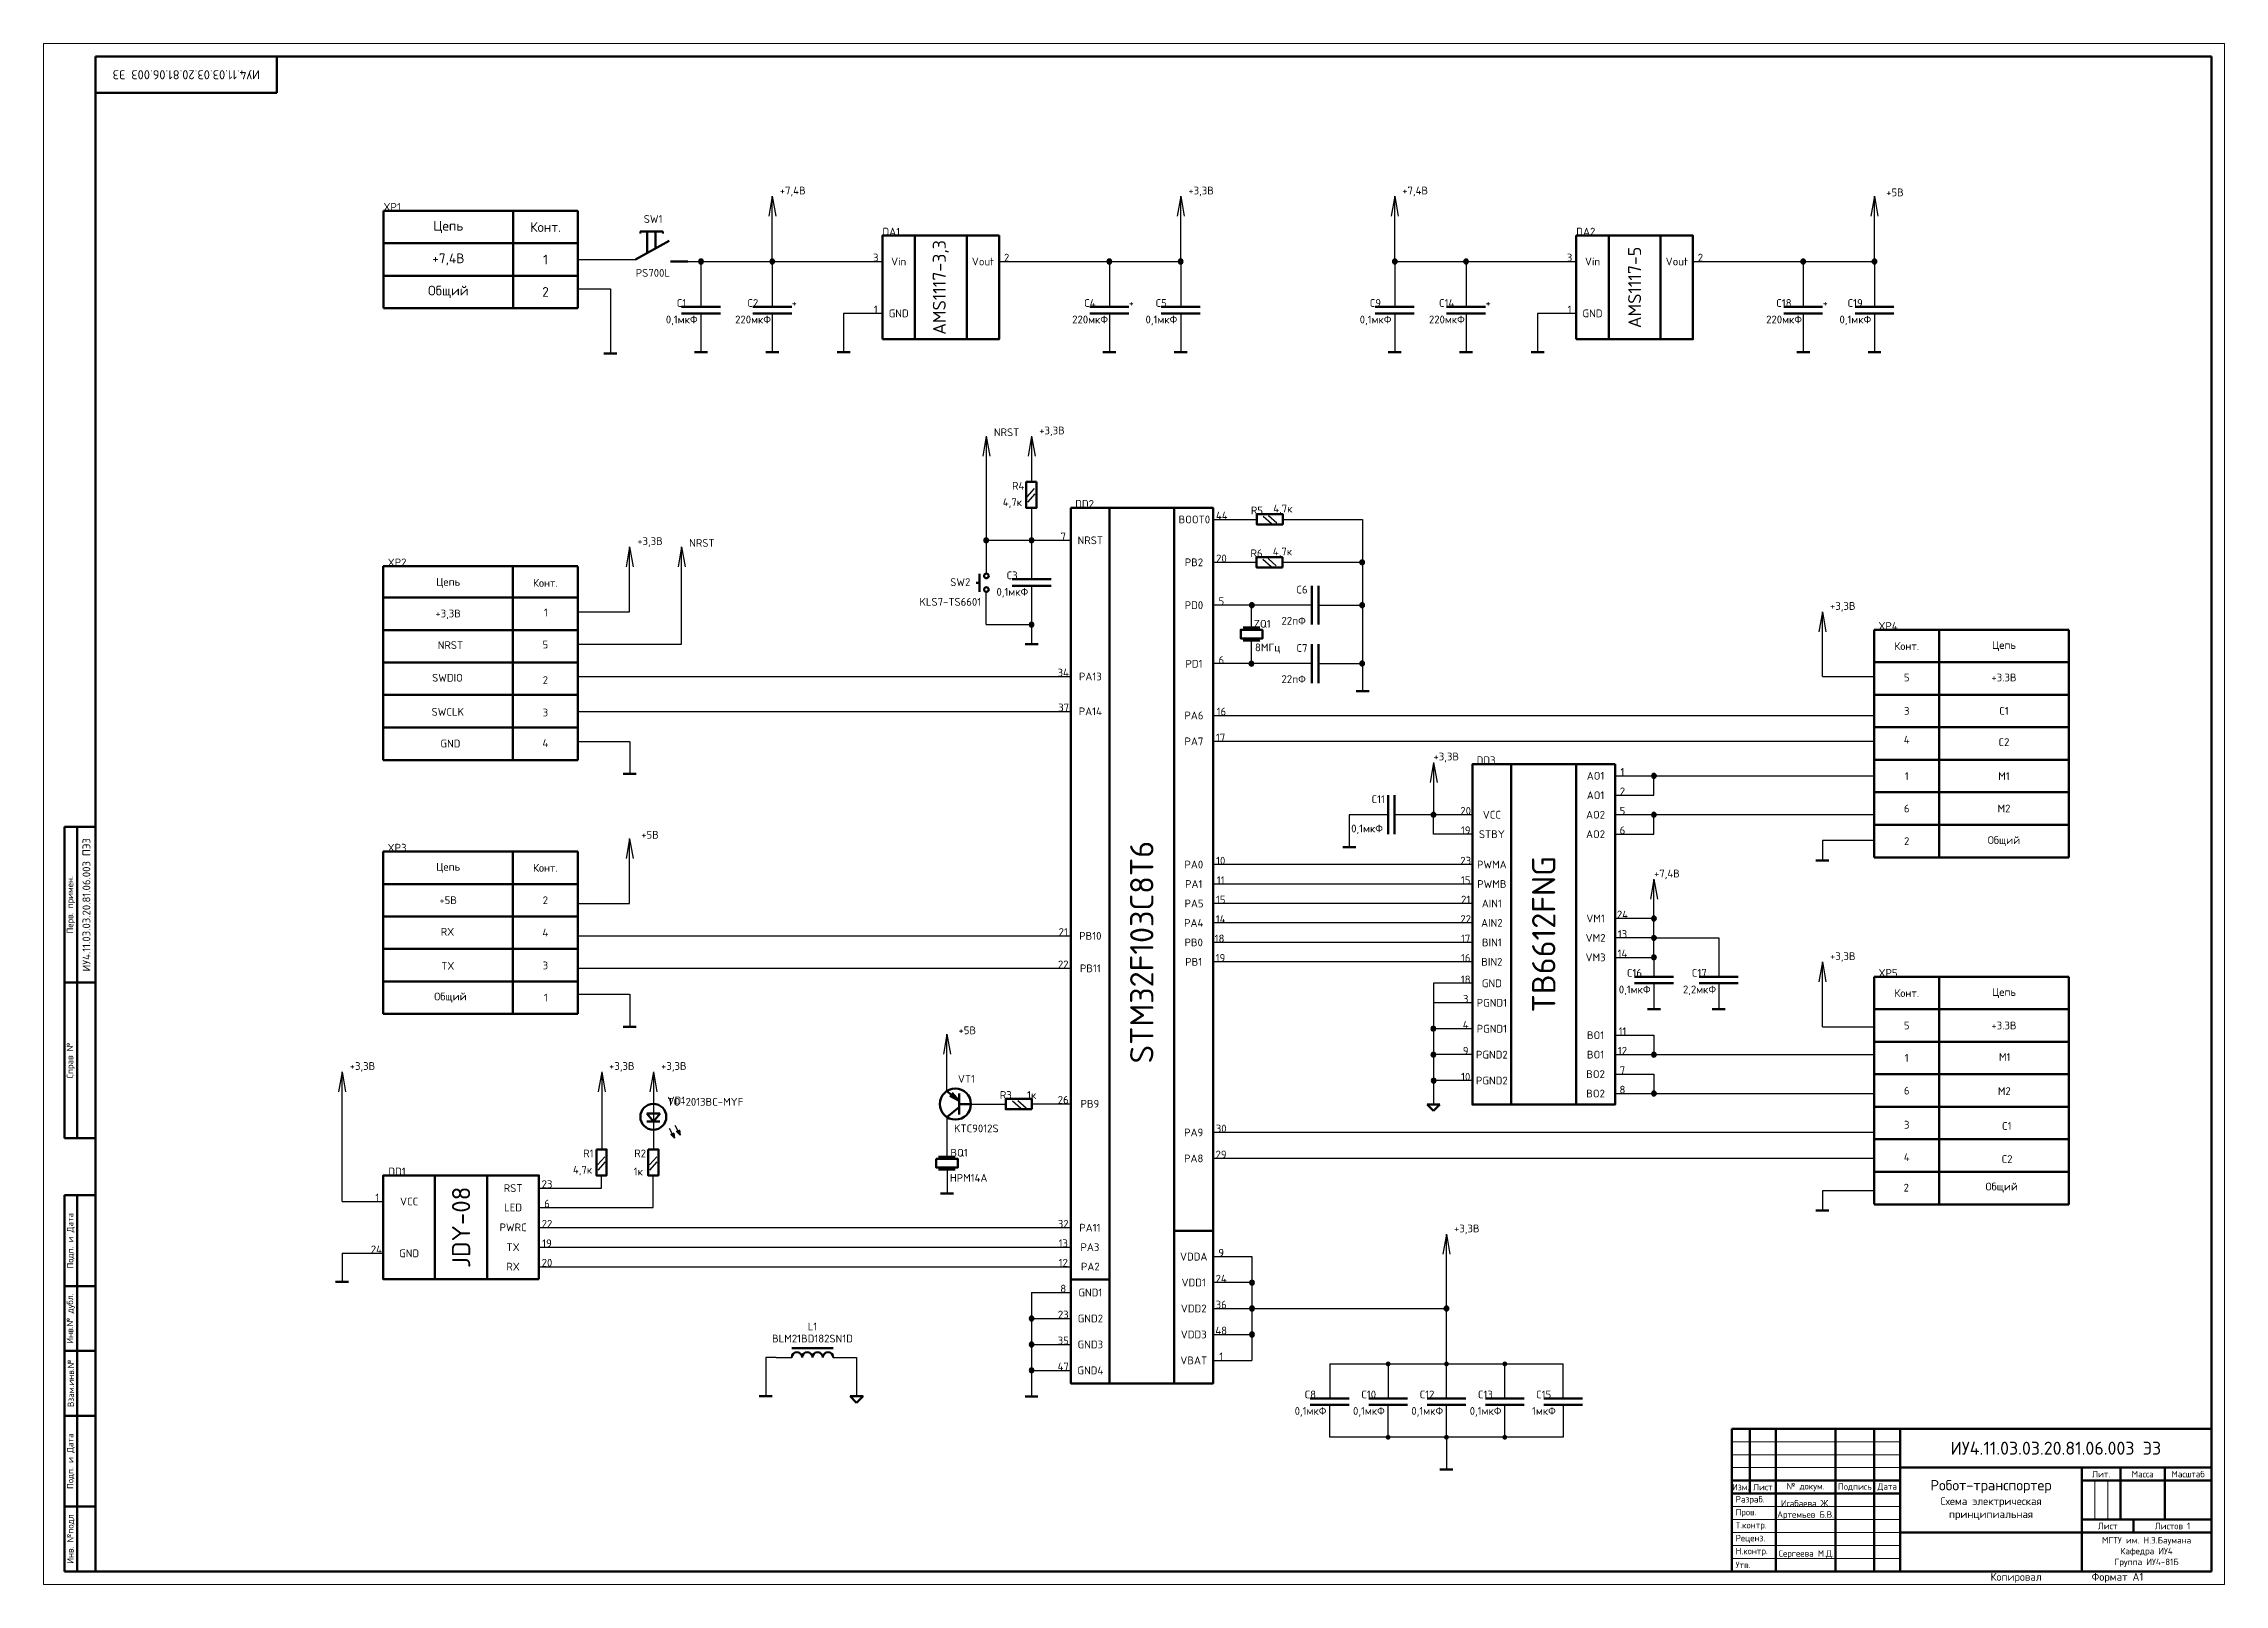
# Model space of a CAD drawing. Header units: millimetres. Extents: x -3633 to 871, y -630 to 261.
# Drawn here: x -2517 to -1676, y -333 to 261 of the extents above; entities that cross this region are included whole.
import ezdxf

# ---------------------------------------------------------------- set-up
doc = ezdxf.new("R2010")
doc.units = ezdxf.units.MM
for name, color, linetype, lineweight in [('border', 7, 'Continuous', 70), ('Sheet', 7, 'Continuous', 30), ('Text', 7, 'Continuous', 18)]:
    doc.layers.add(name, color=color, linetype=linetype, lineweight=lineweight)
doc.styles.add('Main', font='isocpeur.ttf', dxfattribs={"height": 3})

msp = doc.modelspace()

# ---------------------------------------------------------------- texts
at = {"layer": 'border', "insert": (-2462.314, 248.55), "char_height": 3.5, "attachment_point": 5, "rotation": 180, "style": 'Main'}
msp.add_mtext_dynamic_manual_height_columns('ИУ4.11.03.03.20.81.06.003 Э3', width=116.93347, gutter_width=66.064, heights=[12.033], dxfattribs=at)
at = {"layer": 'border', "lineweight": 70, "char_height": 2.5, "attachment_point": 5, "rotation": 90, "style": 'Main'}
for s, width, heights, insert in [('\\pxqc;Перв. примен.', 30.37405, [0], (-2506.814, -71.45)), ('\\pxqc;Справ №', 17.85188, [0], (-2506.814, -131.45)), ('\\pxqc;Подп. и Дата', 27.71565, [0], (-2506.814, -200.95)), ('Инв.№ дубл.', 25.15279, [0], (-2506.814, -230.95)), ('\\pxqc,t4;Взам.инв.№', 27.09632, [0], (-2506.814, -255.95)), ('\\pxqc;Подп. и Дата', 27.71565, [0], (-2506.814, -285.95)), ('\\pxqc;Инв. №подл', 24.3376, [10.701], (-2506.814, -315.959))]:
    msp.add_mtext_dynamic_manual_height_columns(s, width=width, gutter_width=15, heights=heights, dxfattribs=dict(at, insert=insert))
at = {"layer": 'border', "char_height": 2.5, "attachment_point": 5, "style": 'Main'}
for s, insert, width in [('\\pxqc;Масса', (-1707.814, -290.95), 8.80675), ('\\pxqc;Масштаб', (-1690.314, -290.95), 12.13842), ('\\pxqc;№ докум.', (-1837.814, -295.95), 22.84084)]:
    msp.add_mtext(s, dxfattribs=dict(at, insert=insert, width=width))
at = {"layer": 'border', "style": 'Main'}
for s, width, gutter_width, insert, char_height, attachment_point in [('Изм.', 2.5, 12.5, (-1862.814, -295.95), 2.5, 5), ('\\pxqc;Лист', 5.19616, 12.5, (-1854.314, -295.95), 2.5, 5), ('\\pxqc;Подпись', 5, 12.5, (-1818.814, -295.95), 2.5, 5), ('Пров.', 7.5, 12.5, (-1864.814, -305.943), 2.5, 4), ('\\pxqc;Лист', 2.5, 12.5, (-1721.314, -310.95), 2.5, 5), ('Реценз.', 2.5, 12.5, (-1864.814, -315.951), 2.5, 4), ('\\pxqc;                  Копировал ', 70, 15, (-1773.814, -330.95), 3, 5), ('\\pxql;  Формат A1', 40.02094, 15, (-1711.314, -330.95), 3, 5)]:
    msp.add_mtext_dynamic_manual_height_columns(s, width=width, gutter_width=gutter_width, heights=[0], dxfattribs=dict(at, insert=insert, char_height=char_height, attachment_point=attachment_point))
at = {"layer": 'border', "char_height": 2.5, "style": 'Main'}
for s, insert, attachment_point in [('Разраб.', (-1864.814, -300.978), 4), ('\\pxqc;Дата', (-1806.314, -295.95), 5), ('Т.контр.', (-1864.814, -310.95), 4), ('\\pxqc;Листов 1 ', (-1696.314, -310.95), 5), ('Н.контр.', (-1864.814, -320.95), 4), ('Утв.', (-1864.814, -325.95), 4)]:
    msp.add_mtext(s, dxfattribs=dict(at, insert=insert, attachment_point=attachment_point))
at = {"layer": 'Sheet', "lineweight": 70, "insert": (-2500.814, -71.45), "char_height": 3, "attachment_point": 5, "rotation": 90, "style": 'Main'}
msp.add_mtext_dynamic_manual_height_columns('ИУ4.11.03.03.20.81.06.003 ПЭ3', width=62.94084, gutter_width=15, heights=[0], dxfattribs=at)
at = {"layer": 'Text', "lineweight": 80, "char_height": 3, "style": 'Main'}
for s, width, heights, insert, attachment_point in [('\\pxqc;+7,4В', 15.69257, [0], (-2236.3, 201.694), 7), ('\\pxqc;+3,3B', 15.69257, [0], (-2078.795, 201.694), 7), ('\\pxqc;+7,4B', 15.69257, [0], (-1996.233, 201.699), 7), ('\\pxqc;+5В', 15.69257, [0], (-1811.228, 201.699), 7), ('SW1', 15.69257, [0], (-2282.272, 192.932), 5), ('\\pxsm2;DA1', 10.59704, [0], (-2193.814, 186.552), 7), ('\\pxsm2;DA2', 10.59704, [0], (-1926.246, 186.556), 7), ('\\pxsm2,ql;+', 5.83822, [0], (-2228.854, 159.052), 7), ('\\pxsm2,ql;+', 5.83822, [0], (-2098.853, 159.052), 7), ('\\pxsm2,ql;+', 5.83822, [0], (-1961.246, 159.056), 7), ('\\pxsm2,ql;+', 5.83822, [0], (-1831.246, 159.056), 7), ('\\pxqc;NRST', 15.69257, [0], (-2153.793, 109.225), 7), ('\\pxqc;+3,3B', 15.69257, [0], (-2136.294, 109.22), 7), ('\\pxsm2,qc;DD2', 10.59704, [0], (-2121.155, 81.573), 7), ('\\pxqc;+3,3B', 15.69257, [0], (-2291.31, 66.555), 7), ('\\pxqc;NRST', 15.69257, [0], (-2271.314, 66.55), 7), ('\\pxsm2,qc;XP2', 10.59704, [0], (-2386.314, 59.05), 7), ('\\pxqc;Цепь', 11.71329, [0], (-2361.313, 52.631), 5), ('\\pxqc;Конт.', 12.5, [0], (-2323.814, 52.631), 5), ('SW2', 3, [0], (-2163.803, 52.949), 5), ('+3,3B', 15.69257, [0], (-2361.313, 40.521), 5), ('1', 6.25, [0], (-2323.627, 41.235), 5), ('\\pxqc;+3,3B', 15.69257, [0], (-1831.314, 41.55), 7), ('\\pxsm2,qc;XP4', 10.59704, [0], (-1811.314, 34.539), 7), ('NRST', 15.69257, [0], (-2360.432, 28.66), 5), ('5', 12.5, [0], (-2323.814, 28.857), 5), ('\\pxqc;Конт.', 12.5, [0], (-1798.814, 28.289), 5), ('\\pxqc;Цепь', 11.71329, [0], (-1761.314, 28.289), 5), ('SWDIO', 15.69257, [0], (-2361.575, 16.08), 5), ('\\pxqc;5', 12.5, [0], (-1798.814, 16.186), 5), ('+3.3B', 15.69257, [0], (-1761.314, 16.186), 5), ('2', 12.5, [1.875], (-2323.814, 15.173), 5), ('SWCLK', 15.69257, [0], (-2361.444, 2.927), 5), ('\\pxqc;3', 6.25, [0], (-2323.814, 2.673), 5), ('\\pxqc;3', 6.25, [0], (-1798.814, 3.289), 5), ('\\pxqc;C1', 15.69257, [0], (-1761.314, 3.289), 5), ('GND', 15.69257, [0], (-2360.432, -9.286), 5), ('4', 12.5, [0], (-2323.814, -9.089), 5), ('\\pxqc;4', 6.25, [0], (-1798.814, -7.798), 5), ('C2', 11.71329, [0], (-1761.314, -8.745), 5), ('\\pxql;+3,3B', 15.69257, [0], (-1981.317, -16.492), 7), ('\\pxsm2,qc;DD3', 10.59704, [0], (-1966.314, -17.243), 7), ('\\pxqc;1', 12.5, [0], (-1798.814, -21.837), 5), ('M1', 15.69257, [0], (-1761.314, -21.837), 5), ('\\pxqc;6', 6.25, [0], (-1798.814, -34.337), 5), ('M2', 15.69257, [0], (-1761.314, -34.337), 5), ('\\pxsm2,qc;XP3', 10.59704, [0], (-2386.314, -50.95), 7), ('\\pxqc;+5B', 15.69257, [0], (-2291.314, -45.966), 7), ('\\pxqc;2', 6.25, [0], (-1798.815, -46.926), 5), ('Общий', 15.69257, [0], (-1761.315, -46.926), 5), ('\\pxqc;Цепь', 11.71329, [0], (-2361.313, -57.2), 5), ('\\pxqc;Конт.', 12.5, [0], (-2323.814, -57.2), 5), ('+7,4B', 15.69257, [0], (-1896.295, -61.585), 7), ('+5B', 15.69257, [0], (-2361.313, -69.7), 5), ('2', 12.5, [1.875], (-2323.814, -69.7), 5), ('RX', 15.69257, [0], (-2361.575, -81.852), 5), ('4', 6.25, [0], (-2323.814, -82.2), 5), ('\\pxqc;+3,3B', 15.69257, [0], (-1831.314, -93.45), 7), ('TX', 15.69257, [0], (-2361.444, -95.005), 5), ('3', 12.5, [0], (-2323.814, -94.825), 5), ('\\pxsm2,qc;XP5', 10.59704, [0], (-1811.314, -99.227), 7), ('Общий', 15.69257, [0], (-2360.432, -107.218), 5), ('1', 6.25, [0], (-2323.627, -107.218), 5), ('\\pxqc;Конт.', 12.5, [0], (-1798.814, -105.477), 5), ('\\pxqc;Цепь', 11.71329, [0], (-1761.314, -105.477), 5), ('\\pxqc;5', 12.5, [0], (-1798.814, -117.977), 5), ('+3.3B', 15.69257, [0], (-1761.314, -117.977), 5), ('\\pxqc;+5B', 15.69257, [0], (-2168.962, -121.352), 7), ('\\pxqc;+3,3B', 15.69257, [0], (-2402.195, -135.811), 7), ('\\pxqc;+3,3B', 15.69257, [0], (-2302.175, -135.811), 7), ('\\pxqc;+3,3B', 15.69257, [0], (-2282.119, -135.811), 7), ('\\pxqc;1', 6.25, [0], (-1798.814, -130.477), 5), ('M1', 15.69257, [0], (-1761.052, -130.129), 5), ('6', 12.5, [0], (-1798.814, -143.103), 5), ('M2', 15.69257, [0], (-1761.183, -143.283), 5), ('3', 12.5, [0], (-1798.814, -156.249), 5), ('\\pxqc;C1', 15.69257, [0], (-1760.261, -156.725), 5), ('4', 6.25, [0], (-1798.814, -168.749), 5), ('C2', 11.71329, [0], (-1760.129, -169.483), 5), ('\\pxsm2,qc;DD1', 10.59704, [0], (-2386.314, -175.807), 7), ('\\pxqc;2', 6.25, [0], (-1799, -180.495), 5), ('Общий', 15.69257, [0], (-1762.195, -180.495), 5), ('\\pxqc;+3,3B', 15.69257, [0], (-1976.314, -198.45), 7)]:
    msp.add_mtext_dynamic_manual_height_columns(s, width=width, gutter_width=18.75, heights=heights, dxfattribs=dict(at, insert=insert, attachment_point=attachment_point))
at = {"layer": 'Text', "lineweight": 40, "insert": (-2386.253, 196.077), "char_height": 3, "attachment_point": 7, "style": 'Main'}
msp.add_mtext_dynamic_manual_height_columns('\\pxsm2;XP1', width=12.5, gutter_width=18.75, heights=[0], dxfattribs=at)
at = {"layer": 'Text', "lineweight": 70, "char_height": 3.75, "attachment_point": 5, "style": 'Main'}
for s, width, heights, insert in [('\\pxqc;Цепь', 28.125, [0], (-2361.252, 189.827)), ('\\pxqc;Конт.', 12.5, [0], (-2323.753, 189.827)), ('+7,4В', 4.05852, [0.606], (-2361.252, 177.327)), ('\\pxqc;1', 3.125, [0], (-2323.753, 177.327)), ('\\pxqc;Общий', 25, [0], (-2361.252, 164.827)), ('\\pxqc;2', 3.75, [0], (-2323.753, 164.826))]:
    msp.add_mtext_dynamic_manual_height_columns(s, width=width, gutter_width=18.75, heights=heights, dxfattribs=dict(at, insert=insert))
at = {"layer": 'Text', "lineweight": 18, "char_height": 3, "style": 'Main'}
for s, width, heights, insert, attachment_point in [('\\pxsm1.5,qc;3', 5.17149, [3], (-2193.814, 176.552), 9), ('\\pxqc;Vin', 12.5, [0], (-2193.814, 176.552), 4), ('\\pxqc;Vout', 12.5, [0], (-2148.814, 176.552), 6), ('\\pxsm1.5,qc;2', 5.74273, [0], (-2148.814, 176.552), 7), ('\\pxsm1.5,qc;3', 5.17149, [3], (-1926.246, 176.556), 9), ('\\pxqc;Vin', 12.5, [0], (-1926.246, 176.556), 4), ('\\pxqc;Vout', 12.5, [0], (-1881.246, 176.556), 6), ('\\pxsm1.5,qc;2', 5.74273, [0], (-1881.246, 176.556), 7), ('\\pxsm2,qc;C1', 6.18553, [0], (-2271.314, 159.052), 8), ('\\pxsm2,qc;C2', 6.18553, [0], (-2243.814, 159.052), 8), ('\\pxsm2,qc;C4', 6.18553, [0], (-2113.824, 159.052), 8), ('\\pxsm2,qc;C5', 6.18553, [0], (-2086.324, 159.052), 8), ('\\pxsm2,qc;C9', 6.18553, [0], (-2003.729, 159.056), 8), ('\\pxsm2,qc;C14', 6.18553, [0], (-1976.246, 159.056), 8), ('\\pxsm2,qc;C18', 6.18553, [0], (-1846.192, 159.056), 8), ('\\pxsm2,qc;C19', 6.18553, [0], (-1818.708, 159.056), 8), ('\\pxsm1.5,qc;0,1мкФ', 5.18493, [4], (-2271.228, 155.683), 2), ('\\pxsm1.5,qc;220мкФ', 5.18493, [4], (-2243.728, 155.683), 2), ('\\pxsm1.5,qc;1', 5.17149, [3], (-2193.814, 156.552), 9), ('\\pxqc;GND', 12.5, [0], (-2193.814, 156.552), 4), ('\\pxsm1.5,qc;220мкФ', 5.18493, [4], (-2113.739, 155.683), 2), ('\\pxsm1.5,qc;0,1мкФ', 5.18493, [4], (-2086.239, 155.683), 2), ('\\pxsm1.5,qc;0,1мкФ', 5.18493, [4], (-2003.644, 155.687), 2), ('\\pxsm1.5,qc;220мкФ', 5.18493, [4], (-1976.161, 155.687), 2), ('\\pxsm1.5,qc;1', 5.17149, [3], (-1926.246, 156.556), 9), ('\\pxqc;GND', 12.5, [0], (-1926.246, 156.556), 4), ('\\pxsm1.5,qc;220мкФ', 5.18493, [4], (-1846.107, 155.687), 2), ('\\pxsm1.5,qc;0,1мкФ', 5.18493, [4], (-1818.623, 155.687), 2), ('\\pxqc;4,7к', 10.61975, [0], (-2138.39, 81.56), 9), ('\\pxqc;R4', 6.18553, [0], (-2138.39, 91.56), 3), ('\\pxqc;BOOT0', 14.77113, [3], (-2066.157, 77.106), 6), ('\\pxsm1.5,qc;44', 6.41498, [0], (-2066.157, 77.106), 7), ('\\pxsm2,qc;R5', 6.18553, [0], (-2049.405, 79.085), 8), ('\\pxsm2;4,7к', 5.18493, [0], (-2039.405, 79.085), 8), ('\\pxsm1.5,qc;7', 5.58104, [0], (-2121.314, 69.05), 9), ('\\pxqc;NRST', 15, [0], (-2121.161, 69.059), 4), ('\\pxqc;PB2', 14.77113, [3], (-2066.312, 60.578), 6), ('\\pxsm1.5,qc;20', 6.41498, [0], (-2066.312, 60.578), 7), ('\\pxsm2,qc;R6', 6.18553, [0], (-2049.559, 62.557), 8), ('\\pxsm2;4,7к', 5.18493, [0], (-2039.559, 62.557), 8), ('\\pxsm1.5,qc;0,1мкФ', 5.18493, [4], (-2143.728, 50.69), 2), ('\\pxsm2,qc;C3', 6.18553, [0], (-2143.814, 54.059), 8), ('\\pxsm2,qc;C6', 7.63618, [0], (-2028.212, 51.55), 3), ('\\pxqc;PD0', 14.77113, [3], (-2066.314, 44.05), 6), ('\\pxsm1.5,qc;5', 6.41498, [0], (-2066.314, 44.124), 7), ('\\pxsm1.5,qr;ZQ1', 7.36971, [0], (-2051.489, 35.391), 7), ('\\pxql;22пФ', 11.72244, [0], (-2028.212, 36.55), 9), ('8МГц', 6.18553, [0], (-2040.333, 29.28), 3), ('\\pxsm2,qc;C7', 7.63618, [0], (-2028.212, 29.05), 3), ('\\pxsm1.5,qc;34', 5.58104, [0], (-2121.314, 16.55), 9), ('\\pxqc;PA13', 15, [0], (-2121.155, 16.55), 4), ('\\pxqc;PD1', 14.77113, [3], (-2066.314, 21.472), 6), ('\\pxsm1.5,qc;6', 6.41498, [0], (-2066.314, 21.379), 7), ('\\pxql;22пФ', 11.72244, [0], (-2028.212, 14.05), 9), ('\\pxsm1.5,qc;37', 5.58104, [0], (-2121.155, 3.131), 9), ('\\pxqc;PA14', 15, [0], (-2121.155, 3.131), 4), ('\\pxqc;PA6', 14.77113, [3], (-2066.314, 1.55), 6), ('\\pxsm1.5,qc;16', 6.41498, [0], (-2066.314, 1.55), 7), ('\\pxqc;PA7', 14.77113, [3], (-2066.314, -8.45), 6), ('\\pxsm1.5,qc;17', 5.81724, [0], (-2066.314, -8.45), 7), ('\\pxqc;AO1', 15, [1.154], (-1911.314, -21.727), 6), ('\\pxsm1.5,qc;1', 5.74273, [0], (-1911.314, -21.727), 7), ('\\pxsm2,qc;C11', 7.63618, [0], (-1998.814, -29.227), 3), ('\\pxqc;AO1', 15, [1.154], (-1911.314, -29.227), 6), ('\\pxsm1.5,qc;2', 5.74273, [0], (-1911.314, -29.227), 7), ('\\pxql;0,1мкФ', 14.24643, [0], (-1998.814, -44.227), 9), ('\\pxsm1.5,qc;20', 5.17149, [0], (-1966.314, -36.727), 9), ('\\pxsm1.5,qc;19', 5.17149, [0], (-1966.314, -44.227), 9), ('\\pxqc;VCC', 15, [0], (-1966.314, -36.727), 4), ('\\pxqc;AO2', 15, [1.154], (-1911.314, -36.727), 6), ('\\pxsm1.5,qc;5', 5.74273, [0], (-1911.314, -36.727), 7), ('\\pxsm1.5,qc;6', 5.74273, [0], (-1911.314, -44.227), 7), ('\\pxqc;STBY', 15, [0], (-1966.314, -44.227), 4), ('\\pxqc;AO2', 15, [1.154], (-1911.314, -44.227), 6), ('\\pxqc;PA0', 14.85943, [3], (-2066.314, -55.95), 6), ('\\pxsm1.5,qc;10', 5.88484, [0], (-2066.314, -55.95), 7), ('\\pxsm1.5,qc;23', 5.17149, [0], (-1966.314, -55.95), 9), ('\\pxqc;PWMA', 15, [0], (-1966.314, -55.95), 4), ('\\pxqc;PA1', 14.85943, [3], (-2066.357, -63.45), 6), ('\\pxsm1.5,qc;11', 5.88484, [0], (-2066.314, -63.45), 7), ('\\pxsm1.5,qc;15', 5.17149, [0], (-1966.314, -63.45), 9), ('\\pxqc;PWMB', 15, [0], (-1966.314, -63.45), 4), ('\\pxqc;PA5', 14.85943, [3], (-2066.225, -70.95), 6), ('\\pxsm1.5,qc;14', 5.81724, [0], (-2066.314, -78.451), 7), ('\\pxsm1.5,qc;15', 5.88484, [0], (-2066.314, -70.95), 7), ('\\pxsm1.5,qc;22', 5.17149, [0], (-1966.314, -78.45), 9), ('\\pxsm1.5,qc;21', 5.17149, [0], (-1966.314, -70.95), 9), ('\\pxqc;AIN1', 15, [0], (-1966.314, -70.95), 4), ('\\pxqc;VM1', 15, [0], (-1911.314, -76.727), 6), ('\\pxsm1.5,qc;24', 5.74273, [0], (-1911.314, -76.727), 7), ('\\pxsm1.5,qc;21', 5.58104, [0], (-2121.314, -83.45), 9), ('\\pxqc;PB10', 15, [0], (-2121.155, -83.45), 4), ('\\pxqc;PA4', 14.85943, [3], (-2066.357, -78.45), 6), ('\\pxsm1.5,qc;18', 4.9804, [0], (-2066.314, -85.95), 7), ('\\pxsm1.5,qc;17', 5.17149, [0], (-1966.314, -85.95), 9), ('\\pxqc;AIN2', 15, [0], (-1966.314, -78.45), 4), ('\\pxqc;VM2', 15, [0], (-1911.314, -84.227), 6), ('\\pxsm1.5,qc;13', 5.74273, [0], (-1911.314, -84.227), 7), ('\\pxqc;PB0', 14.85943, [3], (-2066.357, -85.95), 6), ('\\pxqc;PB1', 14.85943, [3], (-2066.357, -93.45), 6), ('\\pxsm1.5,qc;19', 5.72559, [0], (-2066.314, -93.45), 7), ('\\pxsm1.5,qc;16', 5.17149, [3], (-1966.314, -93.45), 9), ('\\pxqc;BIN2', 15, [0], (-1966.314, -93.45), 4), ('\\pxqc;BIN1', 15, [0], (-1966.314, -85.95), 4), ('\\pxqc;VM3', 15, [0], (-1911.314, -91.727), 6), ('\\pxsm1.5,qc;14', 5.74273, [0], (-1911.314, -91.727), 7), ('\\pxsm1.5,qc;22', 5.58104, [0], (-2121.314, -95.95), 9), ('\\pxqc;PB11', 15, [0], (-2121.155, -95.95), 4), ('\\pxsm1.5,qc;18', 5.17149, [3], (-1966.314, -101.727), 9), ('\\pxqc;GND', 15, [0], (-1966.314, -101.727), 4), ('\\pxsm2,qc;C16', 6.18553, [0], (-1903.814, -99.227), 8), ('\\pxsm2,qc;C17', 6.18553, [0], (-1878.814, -99.227), 8), ('\\pxsm1.5,qc;3', 5.17149, [3], (-1966.314, -109.227), 9), ('\\pxqc;PGND1', 15, [0], (-1966.314, -109.227), 4), ('\\pxsm1.5,qc;0,1мкФ', 5.18493, [4], (-1903.728, -102.596), 2), ('\\pxsm1.5,qc;2,2мкФ', 5.18493, [4], (-1878.728, -102.596), 2), ('\\pxsm1.5,qc;4', 5.17149, [3], (-1966.314, -119.227), 9), ('\\pxqc;PGND1', 15, [0], (-1966.314, -119.227), 4), ('\\pxqc;BO1', 15, [0], (-1911.314, -121.727), 6), ('\\pxsm1.5,qc;11', 5.74273, [0], (-1911.314, -121.727), 7), ('\\pxsm1.5,qc;9', 5.17149, [3], (-1966.314, -129.227), 9), ('\\pxqc;PGND2', 15, [0], (-1966.314, -129.227), 4), ('\\pxqc;BO1', 15, [0], (-1911.314, -129.227), 6), ('\\pxsm1.5,qc;12', 5.74273, [0], (-1911.314, -129.227), 7), ('\\pxsm1.5,qc;7', 5.74273, [0], (-1911.314, -136.727), 7), ('VT1', 6.18553, [0], (-2158.161, -137.079), 3), ('\\pxsm1.5,qc;10', 5.17149, [3], (-1966.314, -139.227), 9), ('\\pxqc;PGND2', 15, [1.94], (-1966.314, -139.227), 4), ('\\pxqc;BO2', 15, [0], (-1911.314, -136.727), 6), ('\\pxqc;BO2', 15, [0], (-1911.314, -144.227), 6), ('\\pxsm1.5,qc;8', 5.74273, [0], (-1911.314, -144.227), 7), ('VD1', 6.18553, [0], (-2276.692, -145.424), 1), ('\\pxsm2,qc;R3', 6.18553, [0], (-2146.258, -146.283), 8), ('\\pxsm2;1к', 5.18493, [0], (-2136.258, -146.283), 8), ('\\pxsm1.5,qc;26', 5.58104, [0], (-2121.314, -148.157), 9), ('\\pxqc;PB9', 15, [0], (-2121.314, -148.157), 4), ('\\pxqc;PA9', 14.93142, [3], (-2066.314, -159.227), 6), ('\\pxsm1.5,qc;30', 6.25056, [0], (-2066.314, -159.227), 7), ('\\pxqc;R1', 6.18553, [0], (-2304.156, -165.792), 3), ('\\pxqc;R2', 6.18553, [0], (-2284.177, -165.792), 3), ('\\pxsm1.5,qc;BQ1', 9.14641, [0], (-2168.838, -168.539), 7), ('\\pxqc;PA8', 14.93862, [0], (-2066.314, -169.227), 6), ('\\pxsm1.5,qc;29', 6.16541, [0], (-2066.314, -169.227), 7), ('\\pxqc;4,7к', 10.61975, [0], (-2304.156, -175.792), 9), ('\\pxqc;1к', 7.61713, [0], (-2284.177, -175.792), 9), ('\\pxsm1.5,qc;1', 4.65008, [0], (-2386.314, -185.822), 9), ('\\pxqc;VCC', 19.91475, [0], (-2386.314, -185.822), 4), ('\\pxqc;RST', 19.91475, [0], (-2326.314, -180.663), 6), ('\\pxsm1.5,qc;23', 6.25056, [0], (-2326.314, -180.663), 7), ('\\pxqc;LED', 19.91475, [0], (-2326.314, -188.163), 6), ('\\pxsm1.5,qc;22', 6.25056, [0], (-2326.314, -195.94), 7), ('\\pxsm1.5,qc;6', 6.25056, [0], (-2326.314, -188.163), 7), ('\\pxsm1.5,qc;32', 5.58104, [0], (-2121.314, -195.95), 9), ('\\pxqc;PWRC', 19.91475, [0], (-2326.314, -195.807), 6), ('\\pxsm1.5,qc;19', 6.25056, [0], (-2326.314, -203.45), 7), ('\\pxsm1.5,qc;13', 5.58104, [0], (-2121.314, -203.45), 9), ('\\pxqc;PA11', 15, [0], (-2121.314, -195.95), 4), ('\\pxsm1.5,qc;24', 5.33414, [0], (-2386.314, -205.822), 9), ('\\pxqc;GND', 19.91475, [0], (-2386.314, -205.822), 4), ('\\pxqc;TX', 19.91475, [0], (-2326.314, -203.45), 6), ('\\pxqc;RX', 19.91475, [0], (-2326.314, -210.95), 6), ('\\pxsm1.5,qc;20', 6.25056, [0], (-2326.314, -210.95), 7), ('\\pxsm1.5,qc;12', 5.58104, [0], (-2121.314, -210.95), 9), ('\\pxqc;PA3', 15, [0], (-2121.314, -203.45), 4), ('\\pxqc;PA2', 15, [0], (-2121.155, -210.944), 4), ('\\pxqc;VDDA', 14.93862, [0], (-2066.314, -207.098), 6), ('\\pxsm1.5,qc;9', 6.25056, [0], (-2066.314, -207.098), 7), ('\\pxsm1.5,qc;8', 5.58104, [0], (-2121.314, -220.95), 9), ('\\pxqc;VDD1', 14.93862, [0], (-2066.314, -217.098), 6), ('\\pxsm1.5,qc;24', 6.25056, [0], (-2066.314, -217.098), 7), ('\\pxqc;GND1', 15, [0], (-2121.155, -220.95), 4), ('\\pxqc;VDD2', 14.93862, [0], (-2066.314, -227.098), 6), ('\\pxsm1.5,qc;36', 6.25056, [0], (-2066.314, -227.098), 7), ('\\pxqc;L1', 6.18553, [0], (-2220.814, -234.023), 5), ('\\pxsm1.5,qc;23', 5.58104, [0], (-2121.314, -230.95), 9), ('\\pxqc;GND2', 15, [0], (-2121.155, -230.95), 4), ('\\pxsm1.5,qc;48', 6.25056, [0], (-2066.314, -237.098), 7), ('\\pxsm1.5,qc;35', 5.58104, [0], (-2121.314, -240.95), 9), ('\\pxqc;GND3', 15, [0], (-2121.155, -240.95), 4), ('\\pxqc;VDD3', 14.93862, [0], (-2066.314, -237.098), 6), ('\\pxsm1.5,qc;47', 5.58104, [0], (-2121.314, -250.95), 9), ('\\pxqc;GND4', 15, [0], (-2121.155, -250.95), 4), ('\\pxqc;VBAT', 14.93862, [0], (-2066.314, -247.098), 6), ('\\pxsm1.5,qc;1', 6.25056, [0], (-2066.314, -247.098), 7), ('\\pxsm2,qc;C8', 6.18553, [0], (-2028.814, -261.727), 8), ('\\pxsm2,qc;C10', 6.18553, [0], (-2006.314, -261.727), 8), ('\\pxsm2,qc;C12', 6.18553, [0], (-1983.814, -261.727), 8), ('\\pxsm2,qc;C13', 6.18553, [0], (-1961.312, -261.727), 8), ('\\pxsm2,qc;C15', 6.18553, [0], (-1938.814, -261.727), 8), ('\\pxsm1.5,qc;0,1мкФ', 5.18493, [4], (-2028.728, -265.096), 2), ('\\pxsm1.5,qc;0,1мкФ', 5.18493, [4], (-2006.228, -265.096), 2), ('\\pxsm1.5,qc;0,1мкФ', 5.18493, [4], (-1983.728, -265.096), 2), ('\\pxsm1.5,qc;0,1мкФ', 5.18493, [4], (-1961.227, -265.096), 2), ('\\pxsm1.5,qc;1мкФ', 5.18493, [4], (-1938.728, -265.096), 2)]:
    msp.add_mtext_dynamic_manual_height_columns(s, width=width, gutter_width=15, heights=heights, dxfattribs=dict(at, insert=insert, attachment_point=attachment_point))
at = {"layer": 'Text', "lineweight": 18, "attachment_point": 4, "rotation": 90, "style": 'Main'}
for s, insert, char_height, width in [('\\pxqc;AMS1117-3,3', (-2171.314, 146.552), 5, 40), ('\\pxqc;AMS1117-5', (-1903.746, 146.556), 5, 40), ('\\pxqc;STM32F103C8T6', (-2093.814, -255.95), 9, 332.5), ('\\pxqc;TB6612FNG', (-1938.814, -148.45), 9, 131.20732), ('\\pxqc;JDY-08', (-2356.314, -215.807), 7, 40)]:
    msp.add_mtext(s, dxfattribs=dict(at, insert=insert, char_height=char_height, width=width))
at = {"layer": 'Text', "lineweight": 18, "char_height": 3, "style": 'Main'}
for s, insert, width, attachment_point in [('PS700L', (-2282.361, 172.16), 6.18553, 5), ('KLS7-TS6601', (-2167.656, 45.322), 6.18553, 5), (' TO-2013BC-MYF', (-2276.738, -145.91), 6.18553, 1), ('KTC9012S', (-2149.033, -156.16), 6.18553, 3), ('\\pxqc;HPM14A', (-2168.762, -175.241), 16.3953, 1)]:
    msp.add_mtext(s, dxfattribs=dict(at, insert=insert, width=width, attachment_point=attachment_point))
at = {"layer": 'Text', "style": 'Main'}
for s, insert, char_height, width, attachment_point in [('\\pxqc;BLM21BD182SN1D', (-2220.814, -238.693), 3, 31.73435, 5), ('\\pxsm1.5,qc;Исабаева Ж.', (-1849.314, -303.45), 2.5, 22.93053, 7), ('\\pxsm1,qc;Артемьев Б.В.', (-1849.314, -308.45), 2.5, 23, 7), ('\\pxsm1.5,qc;Сергеева М.Д.', (-1849.314, -323.45), 2.5, 23.51314, 7)]:
    msp.add_mtext(s, dxfattribs=dict(at, insert=insert, char_height=char_height, width=width, attachment_point=attachment_point))
at = {"layer": 'Text', "attachment_point": 5, "style": 'Main'}
for s, width, heights, insert, char_height in [('{\\H1.66667x;ИУ4.11.03.03.20.81.06.003 Э3}', 120, [15], (-1741.314, -280.95), 3), ('\\pxqc;{\\H1.33333x;Робот-транспортер}\\PСхема электрическая \\Pпринципиальная ', 60, [0], (-1766.314, -300.95), 3), ('\\pxqc;МГТУ им. Н.Э.Баумана\\P\\pq*;Кафедра ИУ4\\P\\pqc;Группа ИУ4-81Б', 47.99945, [14.024], (-1706.314, -320.95), 2.5)]:
    msp.add_mtext_dynamic_manual_height_columns(s, width=width, gutter_width=66.064, heights=heights, dxfattribs=dict(at, insert=insert, char_height=char_height))
at = {"layer": 'Text', "insert": (-1723.814, -290.95), "char_height": 2.5, "attachment_point": 5, "style": 'Main'}
msp.add_mtext('\\pxqc;Лит.', dxfattribs=at)

# ---------------------------------------------------------------- hatches: boundary and pattern name
at = {"layer": 'Sheet'}
h = msp.add_hatch(color=256, dxfattribs=at)
h.dxf.hatch_style = 1
edge = h.paths.add_edge_path()
edge.add_line((-2263.814, 176.552), (-2262.878, 176.552))
edge.add_ellipse((-2263.814, 176.552), major_axis=(-0.936, 0), ratio=0.9999896, start_angle=90, end_angle=180, ccw=False)
edge.add_line((-2263.814, 175.616), (-2263.814, 176.552))
edge = h.paths.add_edge_path()
edge.add_ellipse((-2263.814, 176.552), major_axis=(-0.936, 0), ratio=0.9999896, start_angle=0, end_angle=90, ccw=False)
edge.add_line((-2264.749, 176.552), (-2263.814, 176.552))
edge.add_line((-2263.814, 176.552), (-2263.814, 175.616))
edge = h.paths.add_edge_path()
edge.add_ellipse((-2263.814, 176.552), major_axis=(-0.936, 0), ratio=0.9999896, start_angle=180, end_angle=360, ccw=False)
edge.add_line((-2262.878, 176.552), (-2263.814, 176.552))
edge.add_line((-2263.814, 176.552), (-2264.749, 176.552))
h = msp.add_hatch(color=256, dxfattribs=at)
h.dxf.hatch_style = 1
edge = h.paths.add_edge_path()
edge.add_line((-2263.814, 176.552), (-2262.878, 176.552))
edge.add_ellipse((-2263.814, 176.552), major_axis=(-0.936, 0), ratio=0.9999896, start_angle=90, end_angle=180, ccw=False)
edge.add_line((-2263.814, 175.616), (-2263.814, 176.552))
edge = h.paths.add_edge_path()
edge.add_ellipse((-2263.814, 176.552), major_axis=(-0.936, 0), ratio=0.9999896, start_angle=0, end_angle=90, ccw=False)
edge.add_line((-2264.749, 176.552), (-2263.814, 176.552))
edge.add_line((-2263.814, 176.552), (-2263.814, 175.616))
edge = h.paths.add_edge_path()
edge.add_ellipse((-2263.814, 176.552), major_axis=(-0.936, 0), ratio=0.9999896, start_angle=180, end_angle=360, ccw=False)
edge.add_line((-2262.878, 176.552), (-2263.814, 176.552))
edge.add_line((-2263.814, 176.552), (-2264.749, 176.552))
h = msp.add_hatch(color=256, dxfattribs=at)
h.dxf.hatch_style = 1
edge = h.paths.add_edge_path()
edge.add_line((-2236.314, 176.552), (-2235.378, 176.552))
edge.add_ellipse((-2236.314, 176.552), major_axis=(-0.936, 0), ratio=0.9999896, start_angle=90, end_angle=180, ccw=False)
edge.add_line((-2236.314, 175.616), (-2236.314, 176.552))
edge = h.paths.add_edge_path()
edge.add_ellipse((-2236.314, 176.552), major_axis=(-0.936, 0), ratio=0.9999896, start_angle=0, end_angle=90, ccw=False)
edge.add_line((-2237.249, 176.552), (-2236.314, 176.552))
edge.add_line((-2236.314, 176.552), (-2236.314, 175.616))
edge = h.paths.add_edge_path()
edge.add_ellipse((-2236.314, 176.552), major_axis=(-0.936, 0), ratio=0.9999896, start_angle=180, end_angle=360, ccw=False)
edge.add_line((-2235.378, 176.552), (-2236.314, 176.552))
edge.add_line((-2236.314, 176.552), (-2237.249, 176.552))
h = msp.add_hatch(color=256, dxfattribs=at)
h.dxf.hatch_style = 1
edge = h.paths.add_edge_path()
edge.add_line((-2236.314, 176.552), (-2235.378, 176.552))
edge.add_ellipse((-2236.314, 176.552), major_axis=(-0.936, 0), ratio=0.9999896, start_angle=90, end_angle=180, ccw=False)
edge.add_line((-2236.314, 175.616), (-2236.314, 176.552))
edge = h.paths.add_edge_path()
edge.add_ellipse((-2236.314, 176.552), major_axis=(-0.936, 0), ratio=0.9999896, start_angle=0, end_angle=90, ccw=False)
edge.add_line((-2237.249, 176.552), (-2236.314, 176.552))
edge.add_line((-2236.314, 176.552), (-2236.314, 175.616))
edge = h.paths.add_edge_path()
edge.add_ellipse((-2236.314, 176.552), major_axis=(-0.936, 0), ratio=0.9999896, start_angle=180, end_angle=360, ccw=False)
edge.add_line((-2235.378, 176.552), (-2236.314, 176.552))
edge.add_line((-2236.314, 176.552), (-2237.249, 176.552))
h = msp.add_hatch(color=256, dxfattribs=at)
h.dxf.hatch_style = 1
edge = h.paths.add_edge_path()
edge.add_line((-2106.314, 176.552), (-2105.378, 176.552))
edge.add_ellipse((-2106.314, 176.552), major_axis=(-0.936, 0), ratio=0.9999896, start_angle=90, end_angle=180, ccw=False)
edge.add_line((-2106.314, 175.616), (-2106.314, 176.552))
edge = h.paths.add_edge_path()
edge.add_ellipse((-2106.314, 176.552), major_axis=(-0.936, 0), ratio=0.9999896, start_angle=0, end_angle=90, ccw=False)
edge.add_line((-2107.249, 176.552), (-2106.314, 176.552))
edge.add_line((-2106.314, 176.552), (-2106.314, 175.616))
edge = h.paths.add_edge_path()
edge.add_ellipse((-2106.314, 176.552), major_axis=(-0.936, 0), ratio=0.9999896, start_angle=180, end_angle=360, ccw=False)
edge.add_line((-2105.378, 176.552), (-2106.314, 176.552))
edge.add_line((-2106.314, 176.552), (-2107.249, 176.552))
h = msp.add_hatch(color=256, dxfattribs=at)
h.dxf.hatch_style = 1
edge = h.paths.add_edge_path()
edge.add_line((-2106.314, 176.552), (-2105.378, 176.552))
edge.add_ellipse((-2106.314, 176.552), major_axis=(-0.936, 0), ratio=0.9999896, start_angle=90, end_angle=180, ccw=False)
edge.add_line((-2106.314, 175.616), (-2106.314, 176.552))
edge = h.paths.add_edge_path()
edge.add_ellipse((-2106.314, 176.552), major_axis=(-0.936, 0), ratio=0.9999896, start_angle=0, end_angle=90, ccw=False)
edge.add_line((-2107.249, 176.552), (-2106.314, 176.552))
edge.add_line((-2106.314, 176.552), (-2106.314, 175.616))
edge = h.paths.add_edge_path()
edge.add_ellipse((-2106.314, 176.552), major_axis=(-0.936, 0), ratio=0.9999896, start_angle=180, end_angle=360, ccw=False)
edge.add_line((-2105.378, 176.552), (-2106.314, 176.552))
edge.add_line((-2106.314, 176.552), (-2107.249, 176.552))
h = msp.add_hatch(color=256, dxfattribs=at)
h.dxf.hatch_style = 1
edge = h.paths.add_edge_path()
edge.add_line((-2078.814, 176.552), (-2077.878, 176.552))
edge.add_ellipse((-2078.814, 176.552), major_axis=(-0.936, 0), ratio=0.9999896, start_angle=90, end_angle=180, ccw=False)
edge.add_line((-2078.814, 175.616), (-2078.814, 176.552))
edge = h.paths.add_edge_path()
edge.add_ellipse((-2078.814, 176.552), major_axis=(-0.936, 0), ratio=0.9999896, start_angle=0, end_angle=90, ccw=False)
edge.add_line((-2079.749, 176.552), (-2078.814, 176.552))
edge.add_line((-2078.814, 176.552), (-2078.814, 175.616))
edge = h.paths.add_edge_path()
edge.add_ellipse((-2078.814, 176.552), major_axis=(-0.936, 0), ratio=0.9999896, start_angle=180, end_angle=360, ccw=False)
edge.add_line((-2077.878, 176.552), (-2078.814, 176.552))
edge.add_line((-2078.814, 176.552), (-2079.749, 176.552))
h = msp.add_hatch(color=256, dxfattribs=at)
h.dxf.hatch_style = 1
edge = h.paths.add_edge_path()
edge.add_line((-2078.814, 176.552), (-2077.878, 176.552))
edge.add_ellipse((-2078.814, 176.552), major_axis=(-0.936, 0), ratio=0.9999896, start_angle=90, end_angle=180, ccw=False)
edge.add_line((-2078.814, 175.616), (-2078.814, 176.552))
edge = h.paths.add_edge_path()
edge.add_ellipse((-2078.814, 176.552), major_axis=(-0.936, 0), ratio=0.9999896, start_angle=0, end_angle=90, ccw=False)
edge.add_line((-2079.749, 176.552), (-2078.814, 176.552))
edge.add_line((-2078.814, 176.552), (-2078.814, 175.616))
edge = h.paths.add_edge_path()
edge.add_ellipse((-2078.814, 176.552), major_axis=(-0.936, 0), ratio=0.9999896, start_angle=180, end_angle=360, ccw=False)
edge.add_line((-2077.878, 176.552), (-2078.814, 176.552))
edge.add_line((-2078.814, 176.552), (-2079.749, 176.552))
h = msp.add_hatch(color=256, dxfattribs=at)
h.dxf.hatch_style = 1
edge = h.paths.add_edge_path()
edge.add_line((-1996.246, 176.556), (-1995.311, 176.556))
edge.add_ellipse((-1996.246, 176.556), major_axis=(-0.936, 0), ratio=0.9999896, start_angle=90, end_angle=180, ccw=False)
edge.add_line((-1996.246, 175.621), (-1996.246, 176.556))
edge = h.paths.add_edge_path()
edge.add_ellipse((-1996.246, 176.556), major_axis=(-0.936, 0), ratio=0.9999896, start_angle=0, end_angle=90, ccw=False)
edge.add_line((-1997.182, 176.556), (-1996.246, 176.556))
edge.add_line((-1996.246, 176.556), (-1996.246, 175.621))
edge = h.paths.add_edge_path()
edge.add_ellipse((-1996.246, 176.556), major_axis=(-0.936, 0), ratio=0.9999896, start_angle=180, end_angle=360, ccw=False)
edge.add_line((-1995.311, 176.556), (-1996.246, 176.556))
edge.add_line((-1996.246, 176.556), (-1997.182, 176.556))
h = msp.add_hatch(color=256, dxfattribs=at)
h.dxf.hatch_style = 1
edge = h.paths.add_edge_path()
edge.add_line((-1996.246, 176.556), (-1995.311, 176.556))
edge.add_ellipse((-1996.246, 176.556), major_axis=(-0.936, 0), ratio=0.9999896, start_angle=90, end_angle=180, ccw=False)
edge.add_line((-1996.246, 175.621), (-1996.246, 176.556))
edge = h.paths.add_edge_path()
edge.add_ellipse((-1996.246, 176.556), major_axis=(-0.936, 0), ratio=0.9999896, start_angle=0, end_angle=90, ccw=False)
edge.add_line((-1997.182, 176.556), (-1996.246, 176.556))
edge.add_line((-1996.246, 176.556), (-1996.246, 175.621))
edge = h.paths.add_edge_path()
edge.add_ellipse((-1996.246, 176.556), major_axis=(-0.936, 0), ratio=0.9999896, start_angle=180, end_angle=360, ccw=False)
edge.add_line((-1995.311, 176.556), (-1996.246, 176.556))
edge.add_line((-1996.246, 176.556), (-1997.182, 176.556))
h = msp.add_hatch(color=256, dxfattribs=at)
h.dxf.hatch_style = 1
edge = h.paths.add_edge_path()
edge.add_line((-1968.746, 176.556), (-1967.811, 176.556))
edge.add_ellipse((-1968.746, 176.556), major_axis=(-0.936, 0), ratio=0.9999896, start_angle=90, end_angle=180, ccw=False)
edge.add_line((-1968.746, 175.621), (-1968.746, 176.556))
edge = h.paths.add_edge_path()
edge.add_ellipse((-1968.746, 176.556), major_axis=(-0.936, 0), ratio=0.9999896, start_angle=0, end_angle=90, ccw=False)
edge.add_line((-1969.682, 176.556), (-1968.746, 176.556))
edge.add_line((-1968.746, 176.556), (-1968.746, 175.621))
edge = h.paths.add_edge_path()
edge.add_ellipse((-1968.746, 176.556), major_axis=(-0.936, 0), ratio=0.9999896, start_angle=180, end_angle=360, ccw=False)
edge.add_line((-1967.811, 176.556), (-1968.746, 176.556))
edge.add_line((-1968.746, 176.556), (-1969.682, 176.556))
h = msp.add_hatch(color=256, dxfattribs=at)
h.dxf.hatch_style = 1
edge = h.paths.add_edge_path()
edge.add_line((-1968.746, 176.556), (-1967.811, 176.556))
edge.add_ellipse((-1968.746, 176.556), major_axis=(-0.936, 0), ratio=0.9999896, start_angle=90, end_angle=180, ccw=False)
edge.add_line((-1968.746, 175.621), (-1968.746, 176.556))
edge = h.paths.add_edge_path()
edge.add_ellipse((-1968.746, 176.556), major_axis=(-0.936, 0), ratio=0.9999896, start_angle=0, end_angle=90, ccw=False)
edge.add_line((-1969.682, 176.556), (-1968.746, 176.556))
edge.add_line((-1968.746, 176.556), (-1968.746, 175.621))
edge = h.paths.add_edge_path()
edge.add_ellipse((-1968.746, 176.556), major_axis=(-0.936, 0), ratio=0.9999896, start_angle=180, end_angle=360, ccw=False)
edge.add_line((-1967.811, 176.556), (-1968.746, 176.556))
edge.add_line((-1968.746, 176.556), (-1969.682, 176.556))
h = msp.add_hatch(color=256, dxfattribs=at)
h.dxf.hatch_style = 1
edge = h.paths.add_edge_path()
edge.add_line((-1838.746, 176.556), (-1837.811, 176.556))
edge.add_ellipse((-1838.746, 176.556), major_axis=(-0.936, 0), ratio=0.9999896, start_angle=90, end_angle=180, ccw=False)
edge.add_line((-1838.746, 175.621), (-1838.746, 176.556))
edge = h.paths.add_edge_path()
edge.add_ellipse((-1838.746, 176.556), major_axis=(-0.936, 0), ratio=0.9999896, start_angle=0, end_angle=90, ccw=False)
edge.add_line((-1839.682, 176.556), (-1838.746, 176.556))
edge.add_line((-1838.746, 176.556), (-1838.746, 175.621))
edge = h.paths.add_edge_path()
edge.add_ellipse((-1838.746, 176.556), major_axis=(-0.936, 0), ratio=0.9999896, start_angle=180, end_angle=360, ccw=False)
edge.add_line((-1837.811, 176.556), (-1838.746, 176.556))
edge.add_line((-1838.746, 176.556), (-1839.682, 176.556))
h = msp.add_hatch(color=256, dxfattribs=at)
h.dxf.hatch_style = 1
edge = h.paths.add_edge_path()
edge.add_line((-1838.746, 176.556), (-1837.811, 176.556))
edge.add_ellipse((-1838.746, 176.556), major_axis=(-0.936, 0), ratio=0.9999896, start_angle=90, end_angle=180, ccw=False)
edge.add_line((-1838.746, 175.621), (-1838.746, 176.556))
edge = h.paths.add_edge_path()
edge.add_ellipse((-1838.746, 176.556), major_axis=(-0.936, 0), ratio=0.9999896, start_angle=0, end_angle=90, ccw=False)
edge.add_line((-1839.682, 176.556), (-1838.746, 176.556))
edge.add_line((-1838.746, 176.556), (-1838.746, 175.621))
edge = h.paths.add_edge_path()
edge.add_ellipse((-1838.746, 176.556), major_axis=(-0.936, 0), ratio=0.9999896, start_angle=180, end_angle=360, ccw=False)
edge.add_line((-1837.811, 176.556), (-1838.746, 176.556))
edge.add_line((-1838.746, 176.556), (-1839.682, 176.556))
h = msp.add_hatch(color=256, dxfattribs=at)
h.dxf.hatch_style = 1
edge = h.paths.add_edge_path()
edge.add_line((-1811.246, 176.556), (-1810.311, 176.556))
edge.add_ellipse((-1811.246, 176.556), major_axis=(-0.936, 0), ratio=0.9999896, start_angle=90, end_angle=180, ccw=False)
edge.add_line((-1811.246, 175.621), (-1811.246, 176.556))
edge = h.paths.add_edge_path()
edge.add_ellipse((-1811.246, 176.556), major_axis=(-0.936, 0), ratio=0.9999896, start_angle=0, end_angle=90, ccw=False)
edge.add_line((-1812.182, 176.556), (-1811.246, 176.556))
edge.add_line((-1811.246, 176.556), (-1811.246, 175.621))
edge = h.paths.add_edge_path()
edge.add_ellipse((-1811.246, 176.556), major_axis=(-0.936, 0), ratio=0.9999896, start_angle=180, end_angle=360, ccw=False)
edge.add_line((-1810.311, 176.556), (-1811.246, 176.556))
edge.add_line((-1811.246, 176.556), (-1812.182, 176.556))
h = msp.add_hatch(color=256, dxfattribs=at)
h.dxf.hatch_style = 1
edge = h.paths.add_edge_path()
edge.add_line((-1811.246, 176.556), (-1810.311, 176.556))
edge.add_ellipse((-1811.246, 176.556), major_axis=(-0.936, 0), ratio=0.9999896, start_angle=90, end_angle=180, ccw=False)
edge.add_line((-1811.246, 175.621), (-1811.246, 176.556))
edge = h.paths.add_edge_path()
edge.add_ellipse((-1811.246, 176.556), major_axis=(-0.936, 0), ratio=0.9999896, start_angle=0, end_angle=90, ccw=False)
edge.add_line((-1812.182, 176.556), (-1811.246, 176.556))
edge.add_line((-1811.246, 176.556), (-1811.246, 175.621))
edge = h.paths.add_edge_path()
edge.add_ellipse((-1811.246, 176.556), major_axis=(-0.936, 0), ratio=0.9999896, start_angle=180, end_angle=360, ccw=False)
edge.add_line((-1810.311, 176.556), (-1811.246, 176.556))
edge.add_line((-1811.246, 176.556), (-1812.182, 176.556))
h = msp.add_hatch(color=256, dxfattribs=at)
h.dxf.hatch_style = 1
edge = h.paths.add_edge_path()
edge.add_line((-2153.814, 69.059), (-2152.878, 69.059))
edge.add_ellipse((-2153.814, 69.059), major_axis=(-0.936, 0), ratio=0.9999896, start_angle=90, end_angle=180, ccw=False)
edge.add_line((-2153.814, 68.123), (-2153.814, 69.059))
edge = h.paths.add_edge_path()
edge.add_ellipse((-2153.814, 69.059), major_axis=(-0.936, 0), ratio=0.9999896, start_angle=0, end_angle=90, ccw=False)
edge.add_line((-2154.749, 69.059), (-2153.814, 69.059))
edge.add_line((-2153.814, 69.059), (-2153.814, 68.123))
edge = h.paths.add_edge_path()
edge.add_ellipse((-2153.814, 69.059), major_axis=(-0.936, 0), ratio=0.9999896, start_angle=180, end_angle=360, ccw=False)
edge.add_line((-2152.878, 69.059), (-2153.814, 69.059))
edge.add_line((-2153.814, 69.059), (-2154.749, 69.059))
h = msp.add_hatch(color=256, dxfattribs=at)
h.dxf.hatch_style = 1
edge = h.paths.add_edge_path()
edge.add_line((-2153.814, 69.059), (-2152.878, 69.059))
edge.add_ellipse((-2153.814, 69.059), major_axis=(-0.936, 0), ratio=0.9999896, start_angle=90, end_angle=180, ccw=False)
edge.add_line((-2153.814, 68.123), (-2153.814, 69.059))
edge = h.paths.add_edge_path()
edge.add_ellipse((-2153.814, 69.059), major_axis=(-0.936, 0), ratio=0.9999896, start_angle=0, end_angle=90, ccw=False)
edge.add_line((-2154.749, 69.059), (-2153.814, 69.059))
edge.add_line((-2153.814, 69.059), (-2153.814, 68.123))
edge = h.paths.add_edge_path()
edge.add_ellipse((-2153.814, 69.059), major_axis=(-0.936, 0), ratio=0.9999896, start_angle=180, end_angle=360, ccw=False)
edge.add_line((-2152.878, 69.059), (-2153.814, 69.059))
edge.add_line((-2153.814, 69.059), (-2154.749, 69.059))
h = msp.add_hatch(color=256, dxfattribs=at)
h.dxf.hatch_style = 1
edge = h.paths.add_edge_path()
edge.add_line((-2136.314, 69.059), (-2135.378, 69.059))
edge.add_ellipse((-2136.314, 69.059), major_axis=(-0.936, 0), ratio=0.9999896, start_angle=90, end_angle=180, ccw=False)
edge.add_line((-2136.314, 68.123), (-2136.314, 69.059))
edge = h.paths.add_edge_path()
edge.add_ellipse((-2136.314, 69.059), major_axis=(-0.936, 0), ratio=0.9999896, start_angle=0, end_angle=90, ccw=False)
edge.add_line((-2137.249, 69.059), (-2136.314, 69.059))
edge.add_line((-2136.314, 69.059), (-2136.314, 68.123))
edge = h.paths.add_edge_path()
edge.add_ellipse((-2136.314, 69.059), major_axis=(-0.936, 0), ratio=0.9999896, start_angle=180, end_angle=360, ccw=False)
edge.add_line((-2135.378, 69.059), (-2136.314, 69.059))
edge.add_line((-2136.314, 69.059), (-2137.249, 69.059))
h = msp.add_hatch(color=256, dxfattribs=at)
h.dxf.hatch_style = 1
edge = h.paths.add_edge_path()
edge.add_line((-2136.314, 69.059), (-2135.378, 69.059))
edge.add_ellipse((-2136.314, 69.059), major_axis=(-0.936, 0), ratio=0.9999896, start_angle=90, end_angle=180, ccw=False)
edge.add_line((-2136.314, 68.123), (-2136.314, 69.059))
edge = h.paths.add_edge_path()
edge.add_ellipse((-2136.314, 69.059), major_axis=(-0.936, 0), ratio=0.9999896, start_angle=0, end_angle=90, ccw=False)
edge.add_line((-2137.249, 69.059), (-2136.314, 69.059))
edge.add_line((-2136.314, 69.059), (-2136.314, 68.123))
edge = h.paths.add_edge_path()
edge.add_ellipse((-2136.314, 69.059), major_axis=(-0.936, 0), ratio=0.9999896, start_angle=180, end_angle=360, ccw=False)
edge.add_line((-2135.378, 69.059), (-2136.314, 69.059))
edge.add_line((-2136.314, 69.059), (-2137.249, 69.059))
h = msp.add_hatch(color=256, dxfattribs=at)
h.dxf.hatch_style = 1
edge = h.paths.add_edge_path()
edge.add_line((-2008.812, 60.578), (-2007.876, 60.578))
edge.add_ellipse((-2008.812, 60.578), major_axis=(-0.936, 0), ratio=0.9999896, start_angle=90, end_angle=180, ccw=False)
edge.add_line((-2008.812, 59.643), (-2008.812, 60.578))
edge = h.paths.add_edge_path()
edge.add_ellipse((-2008.812, 60.578), major_axis=(-0.936, 0), ratio=0.9999896, start_angle=0, end_angle=90, ccw=False)
edge.add_line((-2009.747, 60.578), (-2008.812, 60.578))
edge.add_line((-2008.812, 60.578), (-2008.812, 59.643))
edge = h.paths.add_edge_path()
edge.add_ellipse((-2008.812, 60.578), major_axis=(-0.936, 0), ratio=0.9999896, start_angle=180, end_angle=360, ccw=False)
edge.add_line((-2007.876, 60.578), (-2008.812, 60.578))
edge.add_line((-2008.812, 60.578), (-2009.747, 60.578))
h = msp.add_hatch(color=256, dxfattribs=at)
h.dxf.hatch_style = 1
edge = h.paths.add_edge_path()
edge.add_line((-2008.812, 60.578), (-2007.876, 60.578))
edge.add_ellipse((-2008.812, 60.578), major_axis=(-0.936, 0), ratio=0.9999896, start_angle=90, end_angle=180, ccw=False)
edge.add_line((-2008.812, 59.643), (-2008.812, 60.578))
edge = h.paths.add_edge_path()
edge.add_ellipse((-2008.812, 60.578), major_axis=(-0.936, 0), ratio=0.9999896, start_angle=0, end_angle=90, ccw=False)
edge.add_line((-2009.747, 60.578), (-2008.812, 60.578))
edge.add_line((-2008.812, 60.578), (-2008.812, 59.643))
edge = h.paths.add_edge_path()
edge.add_ellipse((-2008.812, 60.578), major_axis=(-0.936, 0), ratio=0.9999896, start_angle=180, end_angle=360, ccw=False)
edge.add_line((-2007.876, 60.578), (-2008.812, 60.578))
edge.add_line((-2008.812, 60.578), (-2009.747, 60.578))
h = msp.add_hatch(color=256, dxfattribs=at)
h.dxf.hatch_style = 1
edge = h.paths.add_edge_path()
edge.add_line((-2051.363, 44.05), (-2050.428, 44.05))
edge.add_ellipse((-2051.363, 44.05), major_axis=(-0.936, 0), ratio=0.9999896, start_angle=90, end_angle=180, ccw=False)
edge.add_line((-2051.363, 43.115), (-2051.363, 44.05))
edge = h.paths.add_edge_path()
edge.add_ellipse((-2051.363, 44.05), major_axis=(-0.936, 0), ratio=0.9999896, start_angle=0, end_angle=90, ccw=False)
edge.add_line((-2052.299, 44.05), (-2051.363, 44.05))
edge.add_line((-2051.363, 44.05), (-2051.363, 43.115))
edge = h.paths.add_edge_path()
edge.add_ellipse((-2051.363, 44.05), major_axis=(-0.936, 0), ratio=0.9999896, start_angle=180, end_angle=360, ccw=False)
edge.add_line((-2050.428, 44.05), (-2051.363, 44.05))
edge.add_line((-2051.363, 44.05), (-2052.299, 44.05))
h = msp.add_hatch(color=256, dxfattribs=at)
h.dxf.hatch_style = 1
edge = h.paths.add_edge_path()
edge.add_line((-2051.363, 44.05), (-2050.428, 44.05))
edge.add_ellipse((-2051.363, 44.05), major_axis=(-0.936, 0), ratio=0.9999896, start_angle=90, end_angle=180, ccw=False)
edge.add_line((-2051.363, 43.115), (-2051.363, 44.05))
edge = h.paths.add_edge_path()
edge.add_ellipse((-2051.363, 44.05), major_axis=(-0.936, 0), ratio=0.9999896, start_angle=0, end_angle=90, ccw=False)
edge.add_line((-2052.299, 44.05), (-2051.363, 44.05))
edge.add_line((-2051.363, 44.05), (-2051.363, 43.115))
edge = h.paths.add_edge_path()
edge.add_ellipse((-2051.363, 44.05), major_axis=(-0.936, 0), ratio=0.9999896, start_angle=180, end_angle=360, ccw=False)
edge.add_line((-2050.428, 44.05), (-2051.363, 44.05))
edge.add_line((-2051.363, 44.05), (-2052.299, 44.05))
h = msp.add_hatch(color=256, dxfattribs=at)
h.dxf.hatch_style = 1
edge = h.paths.add_edge_path()
edge.add_line((-2008.814, 44.05), (-2007.878, 44.05))
edge.add_ellipse((-2008.814, 44.05), major_axis=(-0.936, 0), ratio=0.9999896, start_angle=90, end_angle=180, ccw=False)
edge.add_line((-2008.814, 43.115), (-2008.814, 44.05))
edge = h.paths.add_edge_path()
edge.add_ellipse((-2008.814, 44.05), major_axis=(-0.936, 0), ratio=0.9999896, start_angle=0, end_angle=90, ccw=False)
edge.add_line((-2009.749, 44.05), (-2008.814, 44.05))
edge.add_line((-2008.814, 44.05), (-2008.814, 43.115))
edge = h.paths.add_edge_path()
edge.add_ellipse((-2008.814, 44.05), major_axis=(-0.936, 0), ratio=0.9999896, start_angle=180, end_angle=360, ccw=False)
edge.add_line((-2007.878, 44.05), (-2008.814, 44.05))
edge.add_line((-2008.814, 44.05), (-2009.749, 44.05))
h = msp.add_hatch(color=256, dxfattribs=at)
h.dxf.hatch_style = 1
edge = h.paths.add_edge_path()
edge.add_line((-2008.814, 44.05), (-2007.878, 44.05))
edge.add_ellipse((-2008.814, 44.05), major_axis=(-0.936, 0), ratio=0.9999896, start_angle=90, end_angle=180, ccw=False)
edge.add_line((-2008.814, 43.115), (-2008.814, 44.05))
edge = h.paths.add_edge_path()
edge.add_ellipse((-2008.814, 44.05), major_axis=(-0.936, 0), ratio=0.9999896, start_angle=0, end_angle=90, ccw=False)
edge.add_line((-2009.749, 44.05), (-2008.814, 44.05))
edge.add_line((-2008.814, 44.05), (-2008.814, 43.115))
edge = h.paths.add_edge_path()
edge.add_ellipse((-2008.814, 44.05), major_axis=(-0.936, 0), ratio=0.9999896, start_angle=180, end_angle=360, ccw=False)
edge.add_line((-2007.878, 44.05), (-2008.814, 44.05))
edge.add_line((-2008.814, 44.05), (-2009.749, 44.05))
h = msp.add_hatch(color=256, dxfattribs=at)
h.dxf.hatch_style = 1
edge = h.paths.add_edge_path()
edge.add_line((-2136.314, 36.559), (-2135.378, 36.559))
edge.add_ellipse((-2136.314, 36.559), major_axis=(-0.936, 0), ratio=0.9999896, start_angle=90, end_angle=180, ccw=False)
edge.add_line((-2136.314, 35.623), (-2136.314, 36.559))
edge = h.paths.add_edge_path()
edge.add_ellipse((-2136.314, 36.559), major_axis=(-0.936, 0), ratio=0.9999896, start_angle=0, end_angle=90, ccw=False)
edge.add_line((-2137.249, 36.559), (-2136.314, 36.559))
edge.add_line((-2136.314, 36.559), (-2136.314, 35.623))
edge = h.paths.add_edge_path()
edge.add_ellipse((-2136.314, 36.559), major_axis=(-0.936, 0), ratio=0.9999896, start_angle=180, end_angle=360, ccw=False)
edge.add_line((-2135.378, 36.559), (-2136.314, 36.559))
edge.add_line((-2136.314, 36.559), (-2137.249, 36.559))
h = msp.add_hatch(color=256, dxfattribs=at)
h.dxf.hatch_style = 1
edge = h.paths.add_edge_path()
edge.add_line((-2136.314, 36.559), (-2135.378, 36.559))
edge.add_ellipse((-2136.314, 36.559), major_axis=(-0.936, 0), ratio=0.9999896, start_angle=90, end_angle=180, ccw=False)
edge.add_line((-2136.314, 35.623), (-2136.314, 36.559))
edge = h.paths.add_edge_path()
edge.add_ellipse((-2136.314, 36.559), major_axis=(-0.936, 0), ratio=0.9999896, start_angle=0, end_angle=90, ccw=False)
edge.add_line((-2137.249, 36.559), (-2136.314, 36.559))
edge.add_line((-2136.314, 36.559), (-2136.314, 35.623))
edge = h.paths.add_edge_path()
edge.add_ellipse((-2136.314, 36.559), major_axis=(-0.936, 0), ratio=0.9999896, start_angle=180, end_angle=360, ccw=False)
edge.add_line((-2135.378, 36.559), (-2136.314, 36.559))
edge.add_line((-2136.314, 36.559), (-2137.249, 36.559))
h = msp.add_hatch(color=256, dxfattribs=at)
h.dxf.hatch_style = 1
edge = h.paths.add_edge_path()
edge.add_line((-2051.532, 21.502), (-2050.597, 21.502))
edge.add_ellipse((-2051.532, 21.502), major_axis=(-0.936, 0), ratio=0.9999896, start_angle=90, end_angle=180, ccw=False)
edge.add_line((-2051.532, 20.567), (-2051.532, 21.502))
edge = h.paths.add_edge_path()
edge.add_ellipse((-2051.532, 21.502), major_axis=(-0.936, 0), ratio=0.9999896, start_angle=0, end_angle=90, ccw=False)
edge.add_line((-2052.468, 21.502), (-2051.532, 21.502))
edge.add_line((-2051.532, 21.502), (-2051.532, 20.567))
edge = h.paths.add_edge_path()
edge.add_ellipse((-2051.532, 21.502), major_axis=(-0.936, 0), ratio=0.9999896, start_angle=180, end_angle=360, ccw=False)
edge.add_line((-2050.597, 21.502), (-2051.532, 21.502))
edge.add_line((-2051.532, 21.502), (-2052.468, 21.502))
h = msp.add_hatch(color=256, dxfattribs=at)
h.dxf.hatch_style = 1
edge = h.paths.add_edge_path()
edge.add_line((-2051.532, 21.502), (-2050.597, 21.502))
edge.add_ellipse((-2051.532, 21.502), major_axis=(-0.936, 0), ratio=0.9999896, start_angle=90, end_angle=180, ccw=False)
edge.add_line((-2051.532, 20.567), (-2051.532, 21.502))
edge = h.paths.add_edge_path()
edge.add_ellipse((-2051.532, 21.502), major_axis=(-0.936, 0), ratio=0.9999896, start_angle=0, end_angle=90, ccw=False)
edge.add_line((-2052.468, 21.502), (-2051.532, 21.502))
edge.add_line((-2051.532, 21.502), (-2051.532, 20.567))
edge = h.paths.add_edge_path()
edge.add_ellipse((-2051.532, 21.502), major_axis=(-0.936, 0), ratio=0.9999896, start_angle=180, end_angle=360, ccw=False)
edge.add_line((-2050.597, 21.502), (-2051.532, 21.502))
edge.add_line((-2051.532, 21.502), (-2052.468, 21.502))
h = msp.add_hatch(color=256, dxfattribs=at)
h.dxf.hatch_style = 1
edge = h.paths.add_edge_path()
edge.add_line((-2008.814, 21.55), (-2007.878, 21.55))
edge.add_ellipse((-2008.814, 21.55), major_axis=(-0.936, 0), ratio=0.9999896, start_angle=90, end_angle=180, ccw=False)
edge.add_line((-2008.814, 20.615), (-2008.814, 21.55))
edge = h.paths.add_edge_path()
edge.add_ellipse((-2008.814, 21.55), major_axis=(-0.936, 0), ratio=0.9999896, start_angle=0, end_angle=90, ccw=False)
edge.add_line((-2009.749, 21.55), (-2008.814, 21.55))
edge.add_line((-2008.814, 21.55), (-2008.814, 20.615))
edge = h.paths.add_edge_path()
edge.add_ellipse((-2008.814, 21.55), major_axis=(-0.936, 0), ratio=0.9999896, start_angle=180, end_angle=360, ccw=False)
edge.add_line((-2007.878, 21.55), (-2008.814, 21.55))
edge.add_line((-2008.814, 21.55), (-2009.749, 21.55))
h = msp.add_hatch(color=256, dxfattribs=at)
h.dxf.hatch_style = 1
edge = h.paths.add_edge_path()
edge.add_line((-2008.814, 21.55), (-2007.878, 21.55))
edge.add_ellipse((-2008.814, 21.55), major_axis=(-0.936, 0), ratio=0.9999896, start_angle=90, end_angle=180, ccw=False)
edge.add_line((-2008.814, 20.615), (-2008.814, 21.55))
edge = h.paths.add_edge_path()
edge.add_ellipse((-2008.814, 21.55), major_axis=(-0.936, 0), ratio=0.9999896, start_angle=0, end_angle=90, ccw=False)
edge.add_line((-2009.749, 21.55), (-2008.814, 21.55))
edge.add_line((-2008.814, 21.55), (-2008.814, 20.615))
edge = h.paths.add_edge_path()
edge.add_ellipse((-2008.814, 21.55), major_axis=(-0.936, 0), ratio=0.9999896, start_angle=180, end_angle=360, ccw=False)
edge.add_line((-2007.878, 21.55), (-2008.814, 21.55))
edge.add_line((-2008.814, 21.55), (-2009.749, 21.55))
h = msp.add_hatch(color=256, dxfattribs=at)
h.dxf.hatch_style = 1
edge = h.paths.add_edge_path()
edge.add_line((-1896.314, -21.727), (-1895.378, -21.727))
edge.add_ellipse((-1896.314, -21.727), major_axis=(-0.936, 0), ratio=0.9999896, start_angle=90, end_angle=180, ccw=False)
edge.add_line((-1896.314, -22.663), (-1896.314, -21.727))
edge = h.paths.add_edge_path()
edge.add_ellipse((-1896.314, -21.727), major_axis=(-0.936, 0), ratio=0.9999896, start_angle=0, end_angle=90, ccw=False)
edge.add_line((-1897.249, -21.727), (-1896.314, -21.727))
edge.add_line((-1896.314, -21.727), (-1896.314, -22.663))
edge = h.paths.add_edge_path()
edge.add_ellipse((-1896.314, -21.727), major_axis=(-0.936, 0), ratio=0.9999896, start_angle=180, end_angle=360, ccw=False)
edge.add_line((-1895.378, -21.727), (-1896.314, -21.727))
edge.add_line((-1896.314, -21.727), (-1897.249, -21.727))
h = msp.add_hatch(color=256, dxfattribs=at)
h.dxf.hatch_style = 1
edge = h.paths.add_edge_path()
edge.add_line((-1896.314, -21.727), (-1895.378, -21.727))
edge.add_ellipse((-1896.314, -21.727), major_axis=(-0.936, 0), ratio=0.9999896, start_angle=90, end_angle=180, ccw=False)
edge.add_line((-1896.314, -22.663), (-1896.314, -21.727))
edge = h.paths.add_edge_path()
edge.add_ellipse((-1896.314, -21.727), major_axis=(-0.936, 0), ratio=0.9999896, start_angle=0, end_angle=90, ccw=False)
edge.add_line((-1897.249, -21.727), (-1896.314, -21.727))
edge.add_line((-1896.314, -21.727), (-1896.314, -22.663))
edge = h.paths.add_edge_path()
edge.add_ellipse((-1896.314, -21.727), major_axis=(-0.936, 0), ratio=0.9999896, start_angle=180, end_angle=360, ccw=False)
edge.add_line((-1895.378, -21.727), (-1896.314, -21.727))
edge.add_line((-1896.314, -21.727), (-1897.249, -21.727))
h = msp.add_hatch(color=256, dxfattribs=at)
h.dxf.hatch_style = 1
edge = h.paths.add_edge_path()
edge.add_line((-1981.314, -36.727), (-1980.378, -36.727))
edge.add_ellipse((-1981.314, -36.727), major_axis=(-0.936, 0), ratio=0.9999896, start_angle=90, end_angle=180, ccw=False)
edge.add_line((-1981.314, -37.663), (-1981.314, -36.727))
edge = h.paths.add_edge_path()
edge.add_ellipse((-1981.314, -36.727), major_axis=(-0.936, 0), ratio=0.9999896, start_angle=0, end_angle=90, ccw=False)
edge.add_line((-1982.249, -36.727), (-1981.314, -36.727))
edge.add_line((-1981.314, -36.727), (-1981.314, -37.663))
edge = h.paths.add_edge_path()
edge.add_ellipse((-1981.314, -36.727), major_axis=(-0.936, 0), ratio=0.9999896, start_angle=180, end_angle=360, ccw=False)
edge.add_line((-1980.378, -36.727), (-1981.314, -36.727))
edge.add_line((-1981.314, -36.727), (-1982.249, -36.727))
h = msp.add_hatch(color=256, dxfattribs=at)
h.dxf.hatch_style = 1
edge = h.paths.add_edge_path()
edge.add_line((-1981.314, -36.727), (-1980.378, -36.727))
edge.add_ellipse((-1981.314, -36.727), major_axis=(-0.936, 0), ratio=0.9999896, start_angle=90, end_angle=180, ccw=False)
edge.add_line((-1981.314, -37.663), (-1981.314, -36.727))
edge = h.paths.add_edge_path()
edge.add_ellipse((-1981.314, -36.727), major_axis=(-0.936, 0), ratio=0.9999896, start_angle=0, end_angle=90, ccw=False)
edge.add_line((-1982.249, -36.727), (-1981.314, -36.727))
edge.add_line((-1981.314, -36.727), (-1981.314, -37.663))
edge = h.paths.add_edge_path()
edge.add_ellipse((-1981.314, -36.727), major_axis=(-0.936, 0), ratio=0.9999896, start_angle=180, end_angle=360, ccw=False)
edge.add_line((-1980.378, -36.727), (-1981.314, -36.727))
edge.add_line((-1981.314, -36.727), (-1982.249, -36.727))
h = msp.add_hatch(color=256, dxfattribs=at)
h.dxf.hatch_style = 1
edge = h.paths.add_edge_path()
edge.add_line((-1896.314, -36.727), (-1895.378, -36.727))
edge.add_ellipse((-1896.314, -36.727), major_axis=(-0.936, 0), ratio=0.9999896, start_angle=90, end_angle=180, ccw=False)
edge.add_line((-1896.314, -37.663), (-1896.314, -36.727))
edge = h.paths.add_edge_path()
edge.add_ellipse((-1896.314, -36.727), major_axis=(-0.936, 0), ratio=0.9999896, start_angle=0, end_angle=90, ccw=False)
edge.add_line((-1897.249, -36.727), (-1896.314, -36.727))
edge.add_line((-1896.314, -36.727), (-1896.314, -37.663))
edge = h.paths.add_edge_path()
edge.add_ellipse((-1896.314, -36.727), major_axis=(-0.936, 0), ratio=0.9999896, start_angle=180, end_angle=360, ccw=False)
edge.add_line((-1895.378, -36.727), (-1896.314, -36.727))
edge.add_line((-1896.314, -36.727), (-1897.249, -36.727))
h = msp.add_hatch(color=256, dxfattribs=at)
h.dxf.hatch_style = 1
edge = h.paths.add_edge_path()
edge.add_line((-1896.314, -36.727), (-1895.378, -36.727))
edge.add_ellipse((-1896.314, -36.727), major_axis=(-0.936, 0), ratio=0.9999896, start_angle=90, end_angle=180, ccw=False)
edge.add_line((-1896.314, -37.663), (-1896.314, -36.727))
edge = h.paths.add_edge_path()
edge.add_ellipse((-1896.314, -36.727), major_axis=(-0.936, 0), ratio=0.9999896, start_angle=0, end_angle=90, ccw=False)
edge.add_line((-1897.249, -36.727), (-1896.314, -36.727))
edge.add_line((-1896.314, -36.727), (-1896.314, -37.663))
edge = h.paths.add_edge_path()
edge.add_ellipse((-1896.314, -36.727), major_axis=(-0.936, 0), ratio=0.9999896, start_angle=180, end_angle=360, ccw=False)
edge.add_line((-1895.378, -36.727), (-1896.314, -36.727))
edge.add_line((-1896.314, -36.727), (-1897.249, -36.727))
h = msp.add_hatch(color=256, dxfattribs=at)
h.dxf.hatch_style = 1
edge = h.paths.add_edge_path()
edge.add_line((-1896.314, -76.727), (-1895.378, -76.727))
edge.add_ellipse((-1896.314, -76.727), major_axis=(-0.936, 0), ratio=0.9999896, start_angle=90, end_angle=180, ccw=False)
edge.add_line((-1896.314, -77.663), (-1896.314, -76.727))
edge = h.paths.add_edge_path()
edge.add_ellipse((-1896.314, -76.727), major_axis=(-0.936, 0), ratio=0.9999896, start_angle=0, end_angle=90, ccw=False)
edge.add_line((-1897.249, -76.727), (-1896.314, -76.727))
edge.add_line((-1896.314, -76.727), (-1896.314, -77.663))
edge = h.paths.add_edge_path()
edge.add_ellipse((-1896.314, -76.727), major_axis=(-0.936, 0), ratio=0.9999896, start_angle=180, end_angle=360, ccw=False)
edge.add_line((-1895.378, -76.727), (-1896.314, -76.727))
edge.add_line((-1896.314, -76.727), (-1897.249, -76.727))
h = msp.add_hatch(color=256, dxfattribs=at)
h.dxf.hatch_style = 1
edge = h.paths.add_edge_path()
edge.add_line((-1896.314, -76.727), (-1895.378, -76.727))
edge.add_ellipse((-1896.314, -76.727), major_axis=(-0.936, 0), ratio=0.9999896, start_angle=90, end_angle=180, ccw=False)
edge.add_line((-1896.314, -77.663), (-1896.314, -76.727))
edge = h.paths.add_edge_path()
edge.add_ellipse((-1896.314, -76.727), major_axis=(-0.936, 0), ratio=0.9999896, start_angle=0, end_angle=90, ccw=False)
edge.add_line((-1897.249, -76.727), (-1896.314, -76.727))
edge.add_line((-1896.314, -76.727), (-1896.314, -77.663))
edge = h.paths.add_edge_path()
edge.add_ellipse((-1896.314, -76.727), major_axis=(-0.936, 0), ratio=0.9999896, start_angle=180, end_angle=360, ccw=False)
edge.add_line((-1895.378, -76.727), (-1896.314, -76.727))
edge.add_line((-1896.314, -76.727), (-1897.249, -76.727))
h = msp.add_hatch(color=256, dxfattribs=at)
h.dxf.hatch_style = 1
edge = h.paths.add_edge_path()
edge.add_line((-1896.314, -84.227), (-1895.378, -84.227))
edge.add_ellipse((-1896.314, -84.227), major_axis=(-0.936, 0), ratio=0.9999896, start_angle=90, end_angle=180, ccw=False)
edge.add_line((-1896.314, -85.163), (-1896.314, -84.227))
edge = h.paths.add_edge_path()
edge.add_ellipse((-1896.314, -84.227), major_axis=(-0.936, 0), ratio=0.9999896, start_angle=0, end_angle=90, ccw=False)
edge.add_line((-1897.249, -84.227), (-1896.314, -84.227))
edge.add_line((-1896.314, -84.227), (-1896.314, -85.163))
edge = h.paths.add_edge_path()
edge.add_ellipse((-1896.314, -84.227), major_axis=(-0.936, 0), ratio=0.9999896, start_angle=180, end_angle=360, ccw=False)
edge.add_line((-1895.378, -84.227), (-1896.314, -84.227))
edge.add_line((-1896.314, -84.227), (-1897.249, -84.227))
h = msp.add_hatch(color=256, dxfattribs=at)
h.dxf.hatch_style = 1
edge = h.paths.add_edge_path()
edge.add_line((-1896.314, -84.227), (-1895.378, -84.227))
edge.add_ellipse((-1896.314, -84.227), major_axis=(-0.936, 0), ratio=0.9999896, start_angle=90, end_angle=180, ccw=False)
edge.add_line((-1896.314, -85.163), (-1896.314, -84.227))
edge = h.paths.add_edge_path()
edge.add_ellipse((-1896.314, -84.227), major_axis=(-0.936, 0), ratio=0.9999896, start_angle=0, end_angle=90, ccw=False)
edge.add_line((-1897.249, -84.227), (-1896.314, -84.227))
edge.add_line((-1896.314, -84.227), (-1896.314, -85.163))
edge = h.paths.add_edge_path()
edge.add_ellipse((-1896.314, -84.227), major_axis=(-0.936, 0), ratio=0.9999896, start_angle=180, end_angle=360, ccw=False)
edge.add_line((-1895.378, -84.227), (-1896.314, -84.227))
edge.add_line((-1896.314, -84.227), (-1897.249, -84.227))
h = msp.add_hatch(color=256, dxfattribs=at)
h.dxf.hatch_style = 1
edge = h.paths.add_edge_path()
edge.add_line((-1896.314, -91.727), (-1895.378, -91.727))
edge.add_ellipse((-1896.314, -91.727), major_axis=(-0.936, 0), ratio=0.9999896, start_angle=90, end_angle=180, ccw=False)
edge.add_line((-1896.314, -92.663), (-1896.314, -91.727))
edge = h.paths.add_edge_path()
edge.add_ellipse((-1896.314, -91.727), major_axis=(-0.936, 0), ratio=0.9999896, start_angle=0, end_angle=90, ccw=False)
edge.add_line((-1897.249, -91.727), (-1896.314, -91.727))
edge.add_line((-1896.314, -91.727), (-1896.314, -92.663))
edge = h.paths.add_edge_path()
edge.add_ellipse((-1896.314, -91.727), major_axis=(-0.936, 0), ratio=0.9999896, start_angle=180, end_angle=360, ccw=False)
edge.add_line((-1895.378, -91.727), (-1896.314, -91.727))
edge.add_line((-1896.314, -91.727), (-1897.249, -91.727))
h = msp.add_hatch(color=256, dxfattribs=at)
h.dxf.hatch_style = 1
edge = h.paths.add_edge_path()
edge.add_line((-1896.314, -91.727), (-1895.378, -91.727))
edge.add_ellipse((-1896.314, -91.727), major_axis=(-0.936, 0), ratio=0.9999896, start_angle=90, end_angle=180, ccw=False)
edge.add_line((-1896.314, -92.663), (-1896.314, -91.727))
edge = h.paths.add_edge_path()
edge.add_ellipse((-1896.314, -91.727), major_axis=(-0.936, 0), ratio=0.9999896, start_angle=0, end_angle=90, ccw=False)
edge.add_line((-1897.249, -91.727), (-1896.314, -91.727))
edge.add_line((-1896.314, -91.727), (-1896.314, -92.663))
edge = h.paths.add_edge_path()
edge.add_ellipse((-1896.314, -91.727), major_axis=(-0.936, 0), ratio=0.9999896, start_angle=180, end_angle=360, ccw=False)
edge.add_line((-1895.378, -91.727), (-1896.314, -91.727))
edge.add_line((-1896.314, -91.727), (-1897.249, -91.727))
h = msp.add_hatch(color=256, dxfattribs=at)
h.dxf.hatch_style = 1
edge = h.paths.add_edge_path()
edge.add_line((-1981.394, -119.227), (-1980.459, -119.227))
edge.add_ellipse((-1981.394, -119.227), major_axis=(-0.936, 0), ratio=0.9999896, start_angle=90, end_angle=180, ccw=False)
edge.add_line((-1981.394, -120.163), (-1981.394, -119.227))
edge = h.paths.add_edge_path()
edge.add_ellipse((-1981.394, -119.227), major_axis=(-0.936, 0), ratio=0.9999896, start_angle=0, end_angle=90, ccw=False)
edge.add_line((-1982.33, -119.227), (-1981.394, -119.227))
edge.add_line((-1981.394, -119.227), (-1981.394, -120.163))
edge = h.paths.add_edge_path()
edge.add_ellipse((-1981.394, -119.227), major_axis=(-0.936, 0), ratio=0.9999896, start_angle=180, end_angle=360, ccw=False)
edge.add_line((-1980.459, -119.227), (-1981.394, -119.227))
edge.add_line((-1981.394, -119.227), (-1982.33, -119.227))
h = msp.add_hatch(color=256, dxfattribs=at)
h.dxf.hatch_style = 1
edge = h.paths.add_edge_path()
edge.add_line((-1981.394, -119.227), (-1980.459, -119.227))
edge.add_ellipse((-1981.394, -119.227), major_axis=(-0.936, 0), ratio=0.9999896, start_angle=90, end_angle=180, ccw=False)
edge.add_line((-1981.394, -120.163), (-1981.394, -119.227))
edge = h.paths.add_edge_path()
edge.add_ellipse((-1981.394, -119.227), major_axis=(-0.936, 0), ratio=0.9999896, start_angle=0, end_angle=90, ccw=False)
edge.add_line((-1982.33, -119.227), (-1981.394, -119.227))
edge.add_line((-1981.394, -119.227), (-1981.394, -120.163))
edge = h.paths.add_edge_path()
edge.add_ellipse((-1981.394, -119.227), major_axis=(-0.936, 0), ratio=0.9999896, start_angle=180, end_angle=360, ccw=False)
edge.add_line((-1980.459, -119.227), (-1981.394, -119.227))
edge.add_line((-1981.394, -119.227), (-1982.33, -119.227))
h = msp.add_hatch(color=256, dxfattribs=at)
h.dxf.hatch_style = 1
edge = h.paths.add_edge_path()
edge.add_line((-1981.348, -129.227), (-1980.413, -129.227))
edge.add_ellipse((-1981.348, -129.227), major_axis=(-0.936, 0), ratio=0.9999896, start_angle=90, end_angle=180, ccw=False)
edge.add_line((-1981.348, -130.163), (-1981.348, -129.227))
edge = h.paths.add_edge_path()
edge.add_ellipse((-1981.348, -129.227), major_axis=(-0.936, 0), ratio=0.9999896, start_angle=0, end_angle=90, ccw=False)
edge.add_line((-1982.284, -129.227), (-1981.348, -129.227))
edge.add_line((-1981.348, -129.227), (-1981.348, -130.163))
edge = h.paths.add_edge_path()
edge.add_ellipse((-1981.348, -129.227), major_axis=(-0.936, 0), ratio=0.9999896, start_angle=180, end_angle=360, ccw=False)
edge.add_line((-1980.413, -129.227), (-1981.348, -129.227))
edge.add_line((-1981.348, -129.227), (-1982.284, -129.227))
h = msp.add_hatch(color=256, dxfattribs=at)
h.dxf.hatch_style = 1
edge = h.paths.add_edge_path()
edge.add_line((-1981.348, -129.227), (-1980.413, -129.227))
edge.add_ellipse((-1981.348, -129.227), major_axis=(-0.936, 0), ratio=0.9999896, start_angle=90, end_angle=180, ccw=False)
edge.add_line((-1981.348, -130.163), (-1981.348, -129.227))
edge = h.paths.add_edge_path()
edge.add_ellipse((-1981.348, -129.227), major_axis=(-0.936, 0), ratio=0.9999896, start_angle=0, end_angle=90, ccw=False)
edge.add_line((-1982.284, -129.227), (-1981.348, -129.227))
edge.add_line((-1981.348, -129.227), (-1981.348, -130.163))
edge = h.paths.add_edge_path()
edge.add_ellipse((-1981.348, -129.227), major_axis=(-0.936, 0), ratio=0.9999896, start_angle=180, end_angle=360, ccw=False)
edge.add_line((-1980.413, -129.227), (-1981.348, -129.227))
edge.add_line((-1981.348, -129.227), (-1982.284, -129.227))
h = msp.add_hatch(color=256, dxfattribs=at)
h.dxf.hatch_style = 1
edge = h.paths.add_edge_path()
edge.add_line((-1896.314, -129.227), (-1895.378, -129.227))
edge.add_ellipse((-1896.314, -129.227), major_axis=(-0.936, 0), ratio=0.9999896, start_angle=90, end_angle=180, ccw=False)
edge.add_line((-1896.314, -130.163), (-1896.314, -129.227))
edge = h.paths.add_edge_path()
edge.add_ellipse((-1896.314, -129.227), major_axis=(-0.936, 0), ratio=0.9999896, start_angle=0, end_angle=90, ccw=False)
edge.add_line((-1897.249, -129.227), (-1896.314, -129.227))
edge.add_line((-1896.314, -129.227), (-1896.314, -130.163))
edge = h.paths.add_edge_path()
edge.add_ellipse((-1896.314, -129.227), major_axis=(-0.936, 0), ratio=0.9999896, start_angle=180, end_angle=360, ccw=False)
edge.add_line((-1895.378, -129.227), (-1896.314, -129.227))
edge.add_line((-1896.314, -129.227), (-1897.249, -129.227))
h = msp.add_hatch(color=256, dxfattribs=at)
h.dxf.hatch_style = 1
edge = h.paths.add_edge_path()
edge.add_line((-1896.314, -129.227), (-1895.378, -129.227))
edge.add_ellipse((-1896.314, -129.227), major_axis=(-0.936, 0), ratio=0.9999896, start_angle=90, end_angle=180, ccw=False)
edge.add_line((-1896.314, -130.163), (-1896.314, -129.227))
edge = h.paths.add_edge_path()
edge.add_ellipse((-1896.314, -129.227), major_axis=(-0.936, 0), ratio=0.9999896, start_angle=0, end_angle=90, ccw=False)
edge.add_line((-1897.249, -129.227), (-1896.314, -129.227))
edge.add_line((-1896.314, -129.227), (-1896.314, -130.163))
edge = h.paths.add_edge_path()
edge.add_ellipse((-1896.314, -129.227), major_axis=(-0.936, 0), ratio=0.9999896, start_angle=180, end_angle=360, ccw=False)
edge.add_line((-1895.378, -129.227), (-1896.314, -129.227))
edge.add_line((-1896.314, -129.227), (-1897.249, -129.227))
h = msp.add_hatch(color=256, dxfattribs=at)
h.dxf.hatch_style = 1
edge = h.paths.add_edge_path()
edge.add_line((-1981.256, -139.227), (-1980.32, -139.227))
edge.add_ellipse((-1981.256, -139.227), major_axis=(-0.936, 0), ratio=0.9999896, start_angle=90, end_angle=180, ccw=False)
edge.add_line((-1981.256, -140.163), (-1981.256, -139.227))
edge = h.paths.add_edge_path()
edge.add_ellipse((-1981.256, -139.227), major_axis=(-0.936, 0), ratio=0.9999896, start_angle=0, end_angle=90, ccw=False)
edge.add_line((-1982.192, -139.227), (-1981.256, -139.227))
edge.add_line((-1981.256, -139.227), (-1981.256, -140.163))
edge = h.paths.add_edge_path()
edge.add_ellipse((-1981.256, -139.227), major_axis=(-0.936, 0), ratio=0.9999896, start_angle=180, end_angle=360, ccw=False)
edge.add_line((-1980.32, -139.227), (-1981.256, -139.227))
edge.add_line((-1981.256, -139.227), (-1982.192, -139.227))
h = msp.add_hatch(color=256, dxfattribs=at)
h.dxf.hatch_style = 1
edge = h.paths.add_edge_path()
edge.add_line((-1981.256, -139.227), (-1980.32, -139.227))
edge.add_ellipse((-1981.256, -139.227), major_axis=(-0.936, 0), ratio=0.9999896, start_angle=90, end_angle=180, ccw=False)
edge.add_line((-1981.256, -140.163), (-1981.256, -139.227))
edge = h.paths.add_edge_path()
edge.add_ellipse((-1981.256, -139.227), major_axis=(-0.936, 0), ratio=0.9999896, start_angle=0, end_angle=90, ccw=False)
edge.add_line((-1982.192, -139.227), (-1981.256, -139.227))
edge.add_line((-1981.256, -139.227), (-1981.256, -140.163))
edge = h.paths.add_edge_path()
edge.add_ellipse((-1981.256, -139.227), major_axis=(-0.936, 0), ratio=0.9999896, start_angle=180, end_angle=360, ccw=False)
edge.add_line((-1980.32, -139.227), (-1981.256, -139.227))
edge.add_line((-1981.256, -139.227), (-1982.192, -139.227))
h = msp.add_hatch(color=256, dxfattribs=at)
h.dxf.hatch_style = 1
edge = h.paths.add_edge_path()
edge.add_line((-1896.314, -144.227), (-1895.378, -144.227))
edge.add_ellipse((-1896.314, -144.227), major_axis=(-0.936, 0), ratio=0.9999896, start_angle=90, end_angle=180, ccw=False)
edge.add_line((-1896.314, -145.163), (-1896.314, -144.227))
edge = h.paths.add_edge_path()
edge.add_ellipse((-1896.314, -144.227), major_axis=(-0.936, 0), ratio=0.9999896, start_angle=0, end_angle=90, ccw=False)
edge.add_line((-1897.249, -144.227), (-1896.314, -144.227))
edge.add_line((-1896.314, -144.227), (-1896.314, -145.163))
edge = h.paths.add_edge_path()
edge.add_ellipse((-1896.314, -144.227), major_axis=(-0.936, 0), ratio=0.9999896, start_angle=180, end_angle=360, ccw=False)
edge.add_line((-1895.378, -144.227), (-1896.314, -144.227))
edge.add_line((-1896.314, -144.227), (-1897.249, -144.227))
h = msp.add_hatch(color=256, dxfattribs=at)
h.dxf.hatch_style = 1
edge = h.paths.add_edge_path()
edge.add_line((-1896.314, -144.227), (-1895.378, -144.227))
edge.add_ellipse((-1896.314, -144.227), major_axis=(-0.936, 0), ratio=0.9999896, start_angle=90, end_angle=180, ccw=False)
edge.add_line((-1896.314, -145.163), (-1896.314, -144.227))
edge = h.paths.add_edge_path()
edge.add_ellipse((-1896.314, -144.227), major_axis=(-0.936, 0), ratio=0.9999896, start_angle=0, end_angle=90, ccw=False)
edge.add_line((-1897.249, -144.227), (-1896.314, -144.227))
edge.add_line((-1896.314, -144.227), (-1896.314, -145.163))
edge = h.paths.add_edge_path()
edge.add_ellipse((-1896.314, -144.227), major_axis=(-0.936, 0), ratio=0.9999896, start_angle=180, end_angle=360, ccw=False)
edge.add_line((-1895.378, -144.227), (-1896.314, -144.227))
edge.add_line((-1896.314, -144.227), (-1897.249, -144.227))
h = msp.add_hatch(color=256, dxfattribs=at)
h.dxf.hatch_style = 1
h.paths.add_polyline_path([(-2274.316, -159.462), (-2274.862, -159.757), (-2273.978, -161.394)])
h.paths.add_polyline_path([(-2274.862, -159.757), (-2275.408, -160.052), (-2273.978, -161.394)])
h.paths.add_polyline_path([(-2272.679, -158.578), (-2273.224, -158.873), (-2271.794, -160.215)])
h.paths.add_polyline_path([(-2272.133, -158.283), (-2272.679, -158.578), (-2271.794, -160.215)])
h = msp.add_hatch(color=256, dxfattribs=at)
h.dxf.hatch_style = 1
edge = h.paths.add_edge_path()
edge.add_line((-2051.314, -217.098), (-2050.378, -217.098))
edge.add_ellipse((-2051.314, -217.098), major_axis=(-0.936, 0), ratio=0.9999896, start_angle=90, end_angle=180, ccw=False)
edge.add_line((-2051.314, -218.033), (-2051.314, -217.098))
edge = h.paths.add_edge_path()
edge.add_ellipse((-2051.314, -217.098), major_axis=(-0.936, 0), ratio=0.9999896, start_angle=0, end_angle=90, ccw=False)
edge.add_line((-2052.249, -217.098), (-2051.314, -217.098))
edge.add_line((-2051.314, -217.098), (-2051.314, -218.033))
edge = h.paths.add_edge_path()
edge.add_ellipse((-2051.314, -217.098), major_axis=(-0.936, 0), ratio=0.9999896, start_angle=180, end_angle=360, ccw=False)
edge.add_line((-2050.378, -217.098), (-2051.314, -217.098))
edge.add_line((-2051.314, -217.098), (-2052.249, -217.098))
h = msp.add_hatch(color=256, dxfattribs=at)
h.dxf.hatch_style = 1
edge = h.paths.add_edge_path()
edge.add_line((-2051.314, -217.098), (-2050.378, -217.098))
edge.add_ellipse((-2051.314, -217.098), major_axis=(-0.936, 0), ratio=0.9999896, start_angle=90, end_angle=180, ccw=False)
edge.add_line((-2051.314, -218.033), (-2051.314, -217.098))
edge = h.paths.add_edge_path()
edge.add_ellipse((-2051.314, -217.098), major_axis=(-0.936, 0), ratio=0.9999896, start_angle=0, end_angle=90, ccw=False)
edge.add_line((-2052.249, -217.098), (-2051.314, -217.098))
edge.add_line((-2051.314, -217.098), (-2051.314, -218.033))
edge = h.paths.add_edge_path()
edge.add_ellipse((-2051.314, -217.098), major_axis=(-0.936, 0), ratio=0.9999896, start_angle=180, end_angle=360, ccw=False)
edge.add_line((-2050.378, -217.098), (-2051.314, -217.098))
edge.add_line((-2051.314, -217.098), (-2052.249, -217.098))
h = msp.add_hatch(color=256, dxfattribs=at)
h.dxf.hatch_style = 1
edge = h.paths.add_edge_path()
edge.add_line((-2051.314, -227.098), (-2050.378, -227.098))
edge.add_ellipse((-2051.314, -227.098), major_axis=(-0.936, 0), ratio=0.9999896, start_angle=90, end_angle=180, ccw=False)
edge.add_line((-2051.314, -228.033), (-2051.314, -227.098))
edge = h.paths.add_edge_path()
edge.add_ellipse((-2051.314, -227.098), major_axis=(-0.936, 0), ratio=0.9999896, start_angle=0, end_angle=90, ccw=False)
edge.add_line((-2052.249, -227.098), (-2051.314, -227.098))
edge.add_line((-2051.314, -227.098), (-2051.314, -228.033))
edge = h.paths.add_edge_path()
edge.add_ellipse((-2051.314, -227.098), major_axis=(-0.936, 0), ratio=0.9999896, start_angle=180, end_angle=360, ccw=False)
edge.add_line((-2050.378, -227.098), (-2051.314, -227.098))
edge.add_line((-2051.314, -227.098), (-2052.249, -227.098))
h = msp.add_hatch(color=256, dxfattribs=at)
h.dxf.hatch_style = 1
edge = h.paths.add_edge_path()
edge.add_line((-2051.314, -227.098), (-2050.378, -227.098))
edge.add_ellipse((-2051.314, -227.098), major_axis=(-0.936, 0), ratio=0.9999896, start_angle=90, end_angle=180, ccw=False)
edge.add_line((-2051.314, -228.033), (-2051.314, -227.098))
edge = h.paths.add_edge_path()
edge.add_ellipse((-2051.314, -227.098), major_axis=(-0.936, 0), ratio=0.9999896, start_angle=0, end_angle=90, ccw=False)
edge.add_line((-2052.249, -227.098), (-2051.314, -227.098))
edge.add_line((-2051.314, -227.098), (-2051.314, -228.033))
edge = h.paths.add_edge_path()
edge.add_ellipse((-2051.314, -227.098), major_axis=(-0.936, 0), ratio=0.9999896, start_angle=180, end_angle=360, ccw=False)
edge.add_line((-2050.378, -227.098), (-2051.314, -227.098))
edge.add_line((-2051.314, -227.098), (-2052.249, -227.098))
h = msp.add_hatch(color=256, dxfattribs=at)
h.dxf.hatch_style = 1
edge = h.paths.add_edge_path()
edge.add_line((-1976.314, -227.098), (-1975.378, -227.098))
edge.add_ellipse((-1976.314, -227.098), major_axis=(-0.936, 0), ratio=0.9999896, start_angle=90, end_angle=180, ccw=False)
edge.add_line((-1976.314, -228.033), (-1976.314, -227.098))
edge = h.paths.add_edge_path()
edge.add_ellipse((-1976.314, -227.098), major_axis=(-0.936, 0), ratio=0.9999896, start_angle=0, end_angle=90, ccw=False)
edge.add_line((-1977.249, -227.098), (-1976.314, -227.098))
edge.add_line((-1976.314, -227.098), (-1976.314, -228.033))
edge = h.paths.add_edge_path()
edge.add_ellipse((-1976.314, -227.098), major_axis=(-0.936, 0), ratio=0.9999896, start_angle=180, end_angle=360, ccw=False)
edge.add_line((-1975.378, -227.098), (-1976.314, -227.098))
edge.add_line((-1976.314, -227.098), (-1977.249, -227.098))
h = msp.add_hatch(color=256, dxfattribs=at)
h.dxf.hatch_style = 1
edge = h.paths.add_edge_path()
edge.add_line((-1976.314, -227.098), (-1975.378, -227.098))
edge.add_ellipse((-1976.314, -227.098), major_axis=(-0.936, 0), ratio=0.9999896, start_angle=90, end_angle=180, ccw=False)
edge.add_line((-1976.314, -228.033), (-1976.314, -227.098))
edge = h.paths.add_edge_path()
edge.add_ellipse((-1976.314, -227.098), major_axis=(-0.936, 0), ratio=0.9999896, start_angle=0, end_angle=90, ccw=False)
edge.add_line((-1977.249, -227.098), (-1976.314, -227.098))
edge.add_line((-1976.314, -227.098), (-1976.314, -228.033))
edge = h.paths.add_edge_path()
edge.add_ellipse((-1976.314, -227.098), major_axis=(-0.936, 0), ratio=0.9999896, start_angle=180, end_angle=360, ccw=False)
edge.add_line((-1975.378, -227.098), (-1976.314, -227.098))
edge.add_line((-1976.314, -227.098), (-1977.249, -227.098))
h = msp.add_hatch(color=256, dxfattribs=at)
h.dxf.hatch_style = 1
edge = h.paths.add_edge_path()
edge.add_line((-2136.314, -230.95), (-2135.378, -230.95))
edge.add_ellipse((-2136.314, -230.95), major_axis=(-0.936, 0), ratio=0.9999896, start_angle=90, end_angle=180, ccw=False)
edge.add_line((-2136.314, -231.885), (-2136.314, -230.95))
edge = h.paths.add_edge_path()
edge.add_ellipse((-2136.314, -230.95), major_axis=(-0.936, 0), ratio=0.9999896, start_angle=0, end_angle=90, ccw=False)
edge.add_line((-2137.249, -230.95), (-2136.314, -230.95))
edge.add_line((-2136.314, -230.95), (-2136.314, -231.885))
edge = h.paths.add_edge_path()
edge.add_ellipse((-2136.314, -230.95), major_axis=(-0.936, 0), ratio=0.9999896, start_angle=180, end_angle=360, ccw=False)
edge.add_line((-2135.378, -230.95), (-2136.314, -230.95))
edge.add_line((-2136.314, -230.95), (-2137.249, -230.95))
h = msp.add_hatch(color=256, dxfattribs=at)
h.dxf.hatch_style = 1
edge = h.paths.add_edge_path()
edge.add_line((-2136.314, -230.95), (-2135.378, -230.95))
edge.add_ellipse((-2136.314, -230.95), major_axis=(-0.936, 0), ratio=0.9999896, start_angle=90, end_angle=180, ccw=False)
edge.add_line((-2136.314, -231.885), (-2136.314, -230.95))
edge = h.paths.add_edge_path()
edge.add_ellipse((-2136.314, -230.95), major_axis=(-0.936, 0), ratio=0.9999896, start_angle=0, end_angle=90, ccw=False)
edge.add_line((-2137.249, -230.95), (-2136.314, -230.95))
edge.add_line((-2136.314, -230.95), (-2136.314, -231.885))
edge = h.paths.add_edge_path()
edge.add_ellipse((-2136.314, -230.95), major_axis=(-0.936, 0), ratio=0.9999896, start_angle=180, end_angle=360, ccw=False)
edge.add_line((-2135.378, -230.95), (-2136.314, -230.95))
edge.add_line((-2136.314, -230.95), (-2137.249, -230.95))
h = msp.add_hatch(color=256, dxfattribs=at)
h.dxf.hatch_style = 1
edge = h.paths.add_edge_path()
edge.add_line((-2136.314, -240.95), (-2135.378, -240.95))
edge.add_ellipse((-2136.314, -240.95), major_axis=(-0.936, 0), ratio=0.9999896, start_angle=90, end_angle=180, ccw=False)
edge.add_line((-2136.314, -241.885), (-2136.314, -240.95))
edge = h.paths.add_edge_path()
edge.add_ellipse((-2136.314, -240.95), major_axis=(-0.936, 0), ratio=0.9999896, start_angle=0, end_angle=90, ccw=False)
edge.add_line((-2137.249, -240.95), (-2136.314, -240.95))
edge.add_line((-2136.314, -240.95), (-2136.314, -241.885))
edge = h.paths.add_edge_path()
edge.add_ellipse((-2136.314, -240.95), major_axis=(-0.936, 0), ratio=0.9999896, start_angle=180, end_angle=360, ccw=False)
edge.add_line((-2135.378, -240.95), (-2136.314, -240.95))
edge.add_line((-2136.314, -240.95), (-2137.249, -240.95))
h = msp.add_hatch(color=256, dxfattribs=at)
h.dxf.hatch_style = 1
edge = h.paths.add_edge_path()
edge.add_line((-2136.314, -240.95), (-2135.378, -240.95))
edge.add_ellipse((-2136.314, -240.95), major_axis=(-0.936, 0), ratio=0.9999896, start_angle=90, end_angle=180, ccw=False)
edge.add_line((-2136.314, -241.885), (-2136.314, -240.95))
edge = h.paths.add_edge_path()
edge.add_ellipse((-2136.314, -240.95), major_axis=(-0.936, 0), ratio=0.9999896, start_angle=0, end_angle=90, ccw=False)
edge.add_line((-2137.249, -240.95), (-2136.314, -240.95))
edge.add_line((-2136.314, -240.95), (-2136.314, -241.885))
edge = h.paths.add_edge_path()
edge.add_ellipse((-2136.314, -240.95), major_axis=(-0.936, 0), ratio=0.9999896, start_angle=180, end_angle=360, ccw=False)
edge.add_line((-2135.378, -240.95), (-2136.314, -240.95))
edge.add_line((-2136.314, -240.95), (-2137.249, -240.95))
h = msp.add_hatch(color=256, dxfattribs=at)
h.dxf.hatch_style = 1
edge = h.paths.add_edge_path()
edge.add_line((-2051.314, -237.098), (-2050.378, -237.098))
edge.add_ellipse((-2051.314, -237.098), major_axis=(-0.936, 0), ratio=0.9999896, start_angle=90, end_angle=180, ccw=False)
edge.add_line((-2051.314, -238.033), (-2051.314, -237.098))
edge = h.paths.add_edge_path()
edge.add_ellipse((-2051.314, -237.098), major_axis=(-0.936, 0), ratio=0.9999896, start_angle=0, end_angle=90, ccw=False)
edge.add_line((-2052.249, -237.098), (-2051.314, -237.098))
edge.add_line((-2051.314, -237.098), (-2051.314, -238.033))
edge = h.paths.add_edge_path()
edge.add_ellipse((-2051.314, -237.098), major_axis=(-0.936, 0), ratio=0.9999896, start_angle=180, end_angle=360, ccw=False)
edge.add_line((-2050.378, -237.098), (-2051.314, -237.098))
edge.add_line((-2051.314, -237.098), (-2052.249, -237.098))
h = msp.add_hatch(color=256, dxfattribs=at)
h.dxf.hatch_style = 1
edge = h.paths.add_edge_path()
edge.add_line((-2051.314, -237.098), (-2050.378, -237.098))
edge.add_ellipse((-2051.314, -237.098), major_axis=(-0.936, 0), ratio=0.9999896, start_angle=90, end_angle=180, ccw=False)
edge.add_line((-2051.314, -238.033), (-2051.314, -237.098))
edge = h.paths.add_edge_path()
edge.add_ellipse((-2051.314, -237.098), major_axis=(-0.936, 0), ratio=0.9999896, start_angle=0, end_angle=90, ccw=False)
edge.add_line((-2052.249, -237.098), (-2051.314, -237.098))
edge.add_line((-2051.314, -237.098), (-2051.314, -238.033))
edge = h.paths.add_edge_path()
edge.add_ellipse((-2051.314, -237.098), major_axis=(-0.936, 0), ratio=0.9999896, start_angle=180, end_angle=360, ccw=False)
edge.add_line((-2050.378, -237.098), (-2051.314, -237.098))
edge.add_line((-2051.314, -237.098), (-2052.249, -237.098))
h = msp.add_hatch(color=256, dxfattribs=at)
h.dxf.hatch_style = 1
edge = h.paths.add_edge_path()
edge.add_line((-2136.314, -250.95), (-2135.378, -250.95))
edge.add_ellipse((-2136.314, -250.95), major_axis=(-0.936, 0), ratio=0.9999896, start_angle=90, end_angle=180, ccw=False)
edge.add_line((-2136.314, -251.885), (-2136.314, -250.95))
edge = h.paths.add_edge_path()
edge.add_ellipse((-2136.314, -250.95), major_axis=(-0.936, 0), ratio=0.9999896, start_angle=0, end_angle=90, ccw=False)
edge.add_line((-2137.249, -250.95), (-2136.314, -250.95))
edge.add_line((-2136.314, -250.95), (-2136.314, -251.885))
edge = h.paths.add_edge_path()
edge.add_ellipse((-2136.314, -250.95), major_axis=(-0.936, 0), ratio=0.9999896, start_angle=180, end_angle=360, ccw=False)
edge.add_line((-2135.378, -250.95), (-2136.314, -250.95))
edge.add_line((-2136.314, -250.95), (-2137.249, -250.95))
h = msp.add_hatch(color=256, dxfattribs=at)
h.dxf.hatch_style = 1
edge = h.paths.add_edge_path()
edge.add_line((-2136.314, -250.95), (-2135.378, -250.95))
edge.add_ellipse((-2136.314, -250.95), major_axis=(-0.936, 0), ratio=0.9999896, start_angle=90, end_angle=180, ccw=False)
edge.add_line((-2136.314, -251.885), (-2136.314, -250.95))
edge = h.paths.add_edge_path()
edge.add_ellipse((-2136.314, -250.95), major_axis=(-0.936, 0), ratio=0.9999896, start_angle=0, end_angle=90, ccw=False)
edge.add_line((-2137.249, -250.95), (-2136.314, -250.95))
edge.add_line((-2136.314, -250.95), (-2136.314, -251.885))
edge = h.paths.add_edge_path()
edge.add_ellipse((-2136.314, -250.95), major_axis=(-0.936, 0), ratio=0.9999896, start_angle=180, end_angle=360, ccw=False)
edge.add_line((-2135.378, -250.95), (-2136.314, -250.95))
edge.add_line((-2136.314, -250.95), (-2137.249, -250.95))
h = msp.add_hatch(color=256, dxfattribs=at)
h.dxf.hatch_style = 1
edge = h.paths.add_edge_path()
edge.add_line((-1998.814, -248.45), (-1997.878, -248.45))
edge.add_ellipse((-1998.814, -248.45), major_axis=(-0.936, 0), ratio=0.9999896, start_angle=90, end_angle=180, ccw=False)
edge.add_line((-1998.814, -249.385), (-1998.814, -248.45))
edge = h.paths.add_edge_path()
edge.add_ellipse((-1998.814, -248.45), major_axis=(-0.936, 0), ratio=0.9999896, start_angle=0, end_angle=90, ccw=False)
edge.add_line((-1999.749, -248.45), (-1998.814, -248.45))
edge.add_line((-1998.814, -248.45), (-1998.814, -249.385))
edge = h.paths.add_edge_path()
edge.add_ellipse((-1998.814, -248.45), major_axis=(-0.936, 0), ratio=0.9999896, start_angle=180, end_angle=360, ccw=False)
edge.add_line((-1997.878, -248.45), (-1998.814, -248.45))
edge.add_line((-1998.814, -248.45), (-1999.749, -248.45))
h = msp.add_hatch(color=256, dxfattribs=at)
h.dxf.hatch_style = 1
edge = h.paths.add_edge_path()
edge.add_line((-1976.314, -248.45), (-1975.378, -248.45))
edge.add_ellipse((-1976.314, -248.45), major_axis=(-0.936, 0), ratio=0.9999896, start_angle=90, end_angle=180, ccw=False)
edge.add_line((-1976.314, -249.385), (-1976.314, -248.45))
edge = h.paths.add_edge_path()
edge.add_ellipse((-1976.314, -248.45), major_axis=(-0.936, 0), ratio=0.9999896, start_angle=0, end_angle=90, ccw=False)
edge.add_line((-1977.249, -248.45), (-1976.314, -248.45))
edge.add_line((-1976.314, -248.45), (-1976.314, -249.385))
edge = h.paths.add_edge_path()
edge.add_ellipse((-1976.314, -248.45), major_axis=(-0.936, 0), ratio=0.9999896, start_angle=180, end_angle=360, ccw=False)
edge.add_line((-1975.378, -248.45), (-1976.314, -248.45))
edge.add_line((-1976.314, -248.45), (-1977.249, -248.45))
h = msp.add_hatch(color=256, dxfattribs=at)
h.dxf.hatch_style = 1
edge = h.paths.add_edge_path()
edge.add_line((-1953.814, -248.45), (-1952.878, -248.45))
edge.add_ellipse((-1953.814, -248.45), major_axis=(-0.936, 0), ratio=0.9999896, start_angle=90, end_angle=180, ccw=False)
edge.add_line((-1953.814, -249.385), (-1953.814, -248.45))
edge = h.paths.add_edge_path()
edge.add_ellipse((-1953.814, -248.45), major_axis=(-0.936, 0), ratio=0.9999896, start_angle=0, end_angle=90, ccw=False)
edge.add_line((-1954.749, -248.45), (-1953.814, -248.45))
edge.add_line((-1953.814, -248.45), (-1953.814, -249.385))
edge = h.paths.add_edge_path()
edge.add_ellipse((-1953.814, -248.45), major_axis=(-0.936, 0), ratio=0.9999896, start_angle=180, end_angle=360, ccw=False)
edge.add_line((-1952.878, -248.45), (-1953.814, -248.45))
edge.add_line((-1953.814, -248.45), (-1954.749, -248.45))
h = msp.add_hatch(color=256, dxfattribs=at)
h.dxf.hatch_style = 1
edge = h.paths.add_edge_path()
edge.add_line((-1998.814, -276.727), (-1997.878, -276.727))
edge.add_ellipse((-1998.814, -276.727), major_axis=(-0.936, 0), ratio=0.9999896, start_angle=90, end_angle=180, ccw=False)
edge.add_line((-1998.814, -277.663), (-1998.814, -276.727))
edge = h.paths.add_edge_path()
edge.add_ellipse((-1998.814, -276.727), major_axis=(-0.936, 0), ratio=0.9999896, start_angle=0, end_angle=90, ccw=False)
edge.add_line((-1999.749, -276.727), (-1998.814, -276.727))
edge.add_line((-1998.814, -276.727), (-1998.814, -277.663))
edge = h.paths.add_edge_path()
edge.add_ellipse((-1998.814, -276.727), major_axis=(-0.936, 0), ratio=0.9999896, start_angle=180, end_angle=360, ccw=False)
edge.add_line((-1997.878, -276.727), (-1998.814, -276.727))
edge.add_line((-1998.814, -276.727), (-1999.749, -276.727))
h = msp.add_hatch(color=256, dxfattribs=at)
h.dxf.hatch_style = 1
edge = h.paths.add_edge_path()
edge.add_line((-1976.314, -276.727), (-1975.378, -276.727))
edge.add_ellipse((-1976.314, -276.727), major_axis=(-0.936, 0), ratio=0.9999896, start_angle=90, end_angle=180, ccw=False)
edge.add_line((-1976.314, -277.663), (-1976.314, -276.727))
edge = h.paths.add_edge_path()
edge.add_ellipse((-1976.314, -276.727), major_axis=(-0.936, 0), ratio=0.9999896, start_angle=0, end_angle=90, ccw=False)
edge.add_line((-1977.249, -276.727), (-1976.314, -276.727))
edge.add_line((-1976.314, -276.727), (-1976.314, -277.663))
edge = h.paths.add_edge_path()
edge.add_ellipse((-1976.314, -276.727), major_axis=(-0.936, 0), ratio=0.9999896, start_angle=180, end_angle=360, ccw=False)
edge.add_line((-1975.378, -276.727), (-1976.314, -276.727))
edge.add_line((-1976.314, -276.727), (-1977.249, -276.727))
h = msp.add_hatch(color=256, dxfattribs=at)
h.dxf.hatch_style = 1
edge = h.paths.add_edge_path()
edge.add_line((-1953.814, -276.727), (-1952.878, -276.727))
edge.add_ellipse((-1953.814, -276.727), major_axis=(-0.936, 0), ratio=0.9999896, start_angle=90, end_angle=180, ccw=False)
edge.add_line((-1953.814, -277.663), (-1953.814, -276.727))
edge = h.paths.add_edge_path()
edge.add_ellipse((-1953.814, -276.727), major_axis=(-0.936, 0), ratio=0.9999896, start_angle=0, end_angle=90, ccw=False)
edge.add_line((-1954.749, -276.727), (-1953.814, -276.727))
edge.add_line((-1953.814, -276.727), (-1953.814, -277.663))
edge = h.paths.add_edge_path()
edge.add_ellipse((-1953.814, -276.727), major_axis=(-0.936, 0), ratio=0.9999896, start_angle=180, end_angle=360, ccw=False)
edge.add_line((-1952.878, -276.727), (-1953.814, -276.727))
edge.add_line((-1953.814, -276.727), (-1954.749, -276.727))

# ---------------------------------------------------------------- linework, layer by layer
at = {"layer": 'border', "lineweight": 18}
for p, q in [((-2517.314, 260.55), (-1676.314, 260.55)), ((-2517.314, 260.55), (-2517.314, -333.45)), ((-1676.314, 260.55), (-2517.314, 260.55)), ((-2220.314, 260.55), (-2517.314, 260.55)), ((-2517.314, -159.45), (-2517.314, 260.55)), ((-2517.314, 260.55), (-2517.314, -159.45)), ((-2517.314, 260.55), (-2517.314, 240.55)), ((-2517.314, -159.45), (-2517.314, 260.55)), ((-2362.314, 260.55), (-1942.314, 260.55)), ((-2362.314, 260.55), (-2342.314, 260.55)), ((-1923.314, 260.55), (-2220.314, 260.55)), ((-1676.314, 260.55), (-1676.314, -333.45)), ((-1866.314, -278.45), (-1801.314, -278.45)), ((-1866.314, -283.45), (-1801.314, -283.45)), ((-1866.314, -283.45), (-1801.314, -283.45)), ((-1801.314, -288.45), (-1866.314, -288.45)), ((-1726.314, -293.45), (-1726.314, -308.45)), ((-1726.314, -308.45), (-1726.314, -293.45)), ((-1726.314, -293.45), (-1726.314, -308.45)), ((-1726.314, -308.45), (-1726.314, -293.45)), ((-1726.314, -293.45), (-1726.314, -308.45)), ((-1721.314, -293.45), (-1721.314, -308.45)), ((-1866.314, -308.45), (-1849.314, -308.45)), ((-1801.314, -308.45), (-1849.314, -308.45)), ((-1866.314, -313.45), (-1849.314, -313.45)), ((-1866.314, -318.45), (-1801.314, -318.45)), ((-1801.314, -313.45), (-1849.314, -313.45)), ((-1676.314, -333.45), (-2517.314, -333.45))]:
    msp.add_line(p, q, dxfattribs=at)
at = {"layer": 'border', "lineweight": 70}
for p, q in [((-2497.314, 255.55), (-1681.314, 255.55)), ((-2497.314, 255.55), (-2497.314, -328.45)), ((-2427.314, 241.55), (-2427.314, 255.55)), ((-1681.314, 255.55), (-1681.314, -328.45)), ((-2497.314, 241.55), (-2427.314, 241.55)), ((-2504.314, -41.45), (-2509.314, -41.45)), ((-2504.314, -101.45), (-2504.314, -41.45)), ((-2504.314, -41.45), (-2497.314, -41.45)), ((-2509.314, -101.45), (-2497.314, -101.45)), ((-2504.314, -101.45), (-2504.314, -161.45)), ((-1681.314, -328.45), (-1681.314, -143.45)), ((-2504.314, -161.45), (-2509.314, -161.45)), ((-2497.314, -161.45), (-2504.314, -161.45)), ((-2497.314, -183.45), (-2509.314, -183.45)), ((-2509.314, -183.45), (-2509.314, -328.45)), ((-2504.314, -328.45), (-2504.314, -183.45)), ((-2497.314, -218.45), (-2509.314, -218.45)), ((-2497.314, -243.45), (-2509.314, -243.45)), ((-1681.314, -273.45), (-1866.314, -273.45)), ((-1866.314, -273.45), (-1866.314, -328.45)), ((-1859.314, -273.45), (-1859.314, -298.45)), ((-1849.314, -328.45), (-1849.314, -273.45)), ((-1826.314, -273.45), (-1826.314, -328.45)), ((-1811.314, -273.45), (-1811.314, -328.45)), ((-1681.314, -328.45), (-1681.314, -273.45)), ((-1826.314, -293.45), (-1866.314, -293.45)), ((-1826.314, -293.45), (-1811.314, -293.45)), ((-1811.314, -293.45), (-1801.314, -293.45)), ((-1681.314, -288.45), (-1801.314, -288.45)), ((-1731.314, -288.45), (-1731.314, -328.45)), ((-1731.314, -293.45), (-1681.314, -293.45)), ((-1716.314, -288.45), (-1716.314, -308.45)), ((-1699.314, -288.45), (-1699.314, -308.45)), ((-1866.314, -298.45), (-1801.314, -298.45)), ((-2497.314, -303.45), (-2509.314, -303.45)), ((-1731.314, -308.45), (-1681.314, -308.45)), ((-1711.314, -313.45), (-1711.314, -308.45)), ((-1801.314, -313.45), (-1731.314, -313.45)), ((-1731.314, -313.45), (-1681.314, -313.45)), ((-1681.314, -328.45), (-2509.314, -328.45)), ((-1866.314, -328.45), (-1681.314, -328.45))]:
    msp.add_line(p, q, dxfattribs=at)
at = {"layer": 'border'}
for p, q in [((-2509.314, -41.45), (-2509.314, -161.45)), ((-2509.314, -303.45), (-2509.314, -268.45)), ((-2509.314, -268.45), (-2497.314, -268.45)), ((-1811.314, -273.45), (-1801.314, -273.45)), ((-1801.314, -273.45), (-1801.314, -328.45)), ((-1866.314, -278.45), (-1866.314, -278.45)), ((-1866.314, -293.45), (-1866.314, -298.45)), ((-1826.314, -293.45), (-1826.314, -298.45)), ((-1811.314, -293.45), (-1811.314, -298.45)), ((-1849.314, -303.45), (-1849.314, -298.45)), ((-1811.314, -300.95), (-1811.314, -300.95)), ((-1811.314, -300.95), (-1811.314, -300.95)), ((-1811.314, -300.95), (-1811.314, -300.95)), ((-1849.314, -303.45), (-1849.314, -308.45)), ((-1849.314, -305.95), (-1849.314, -305.95)), ((-1849.314, -313.45), (-1849.314, -313.45))]:
    msp.add_line(p, q, dxfattribs=at)
at = {"layer": 'border', "lineweight": 40}
for p, q in [((-1826.314, -273.45), (-1849.314, -273.45)), ((-1716.314, -273.45), (-1716.314, -273.45)), ((-1681.314, -273.45), (-1699.314, -273.45)), ((-1681.314, -288.45), (-1681.314, -293.45)), ((-1681.314, -288.45), (-1681.314, -293.45)), ((-1681.314, -328.45), (-1681.314, -328.45))]:
    msp.add_line(p, q, dxfattribs=at)
at = {"layer": 'border', "lineweight": 20}
for p, q in [((-1866.314, -303.45), (-1801.314, -303.45)), ((-1866.314, -303.45), (-1801.314, -303.45)), ((-1866.314, -323.45), (-1801.314, -323.45)), ((-1866.314, -323.45), (-1849.314, -323.45)), ((-1826.314, -323.45), (-1801.314, -323.45))]:
    msp.add_line(p, q, dxfattribs=at)
at = {"layer": 'Sheet', "lineweight": 50}
for p, q in [((-2311.253, 196.077), (-2386.253, 196.077)), ((-2386.253, 158.576), (-2386.253, 196.077)), ((-2336.253, 196.077), (-2336.253, 158.576)), ((-2311.253, 158.576), (-2311.253, 196.077)), ((-2287.211, 188.147), (-2278.453, 188.147)), ((-2284.527, 188.147), (-2284.527, 179.829)), ((-2281.296, 188.147), (-2281.296, 181.617)), ((-2181.314, 186.552), (-2181.314, 146.552)), ((-2161.314, 186.552), (-2161.314, 146.552)), ((-1913.746, 186.556), (-1913.746, 146.556)), ((-1893.746, 186.556), (-1893.746, 146.556)), ((-2386.253, 183.577), (-2311.253, 183.577)), ((-2289.044, 177.327), (-2276.08, 184.506)), ((-2386.253, 171.077), (-2311.253, 171.077)), ((-2268.814, 176.552), (-2275.534, 176.552)), ((-2311.253, 158.576), (-2386.253, 158.576)), ((-2256.314, 159.052), (-2271.314, 159.052)), ((-2271.314, 156.552), (-2256.314, 156.552)), ((-2268.814, 159.052), (-2256.314, 159.052)), ((-2228.814, 159.052), (-2243.814, 159.052)), ((-2243.814, 156.552), (-2228.814, 156.552)), ((-2241.314, 159.052), (-2228.814, 159.052)), ((-2098.814, 159.052), (-2113.814, 159.052)), ((-2113.814, 156.552), (-2098.814, 156.552)), ((-2111.314, 159.052), (-2098.814, 159.052)), ((-2071.314, 159.052), (-2086.314, 159.052)), ((-2086.314, 156.552), (-2071.314, 156.552)), ((-2083.814, 159.052), (-2071.314, 159.052)), ((-1988.746, 159.056), (-2003.746, 159.056)), ((-2003.746, 156.556), (-1988.746, 156.556)), ((-2001.246, 159.056), (-1988.746, 159.056)), ((-1961.246, 159.056), (-1976.246, 159.056)), ((-1976.246, 156.556), (-1961.246, 156.556)), ((-1973.746, 159.056), (-1961.246, 159.056)), ((-1831.246, 159.056), (-1846.246, 159.056)), ((-1846.246, 156.556), (-1831.246, 156.556)), ((-1843.746, 159.056), (-1831.246, 159.056)), ((-1803.746, 159.056), (-1818.746, 159.056)), ((-1818.746, 156.556), (-1803.746, 156.556)), ((-1816.246, 159.056), (-1803.746, 159.056)), ((-2301.248, 141.119), (-2296.238, 141.119)), ((-2261.314, 141.552), (-2266.314, 141.552)), ((-2263.814, 141.552), (-2261.314, 141.552)), ((-2233.814, 141.552), (-2238.814, 141.552)), ((-2236.314, 141.552), (-2233.814, 141.552)), ((-2206.236, 141.565), (-2211.236, 141.565)), ((-2103.814, 141.552), (-2108.814, 141.552)), ((-2106.314, 141.552), (-2103.814, 141.552)), ((-2076.314, 141.552), (-2081.314, 141.552)), ((-2078.814, 141.552), (-2076.314, 141.552)), ((-1993.746, 141.556), (-1998.746, 141.556)), ((-1996.246, 141.556), (-1993.746, 141.556)), ((-1966.246, 141.556), (-1971.246, 141.556)), ((-1968.746, 141.556), (-1966.246, 141.556)), ((-1938.669, 141.569), (-1943.669, 141.569)), ((-1836.246, 141.556), (-1841.246, 141.556)), ((-1838.746, 141.556), (-1836.246, 141.556)), ((-1808.746, 141.556), (-1813.746, 141.556)), ((-1811.246, 141.556), (-1808.746, 141.556)), ((-2106.314, -255.95), (-2106.314, 81.573)), ((-2081.314, -255.95), (-2081.314, 81.573)), ((-2386.314, 59.071), (-2386.314, -15.633)), ((-2386.314, 59.05), (-2311.313, 59.05)), ((-2336.313, 59.03), (-2336.313, -15.67)), ((-2311.313, -15.721), (-2311.313, 58.978)), ((-2156.371, 52.638), (-2157.743, 52.638)), ((-2156.371, 56.084), (-2156.371, 49.193)), ((-2143.814, 54.059), (-2128.814, 54.059)), ((-2128.814, 51.559), (-2143.814, 51.559)), ((-2028.212, 36.55), (-2028.212, 51.55)), ((-2025.712, 51.55), (-2025.712, 36.55)), ((-2386.314, 46.983), (-2311.313, 46.983)), ((-2386.314, 34.483), (-2311.313, 34.483)), ((-2048.274, 35.391), (-2054.704, 35.391)), ((-1811.314, -2.961), (-1811.314, 34.539)), ((-1736.314, 34.539), (-1811.314, 34.539)), ((-1786.314, 34.539), (-1786.314, -2.961)), ((-1736.314, 34.539), (-1736.314, -2.961)), ((-2136.314, 29.059), (-2138.814, 29.059)), ((-2138.814, 29.059), (-2133.814, 29.059)), ((-2048.274, 30.443), (-2054.704, 30.443)), ((-2028.212, 14.05), (-2028.212, 29.05)), ((-2025.712, 29.05), (-2025.712, 14.05)), ((-2386.314, 21.983), (-2311.313, 21.983)), ((-2311.313, 21.983), (-2311.313, -15.721)), ((-1736.314, 22.039), (-1811.314, 22.039)), ((-1811.314, 22.039), (-1811.314, 3.289)), ((-2386.314, 9.482), (-2311.313, 9.482)), ((-2011.157, 10.843), (-2006.157, 10.843)), ((-1736.314, 9.539), (-1811.314, 9.539)), ((-2386.314, -3.143), (-2311.313, -3.143)), ((-1736.314, -2.961), (-1811.314, -2.961)), ((-1811.314, -53.193), (-1811.314, -3.087)), ((-1786.314, -3.087), (-1786.314, -40.587)), ((-1736.314, -3.087), (-1736.314, -40.587)), ((-2386.314, -15.643), (-2311.313, -15.643)), ((-1736.314, -15.587), (-1811.314, -15.587)), ((-2293.814, -20.95), (-2288.814, -20.95)), ((-1951.314, -17.349), (-1951.314, -148.45)), ((-1926.314, -17.277), (-1926.314, -148.45)), ((-1998.814, -44.227), (-1998.814, -29.227)), ((-1996.314, -29.227), (-1996.314, -44.227)), ((-1736.314, -28.087), (-1811.314, -28.087)), ((-1736.314, -40.587), (-1811.314, -40.587)), ((-1786.315, -41.196), (-1786.315, -53.176)), ((-1736.315, -40.107), (-1736.315, -53.176)), ((-2016.314, -49.227), (-2011.314, -49.227)), ((-2386.314, -50.95), (-2311.313, -50.95)), ((-2386.314, -50.95), (-2386.314, -113.45)), ((-2336.313, -50.95), (-2336.314, -113.45)), ((-2311.314, -113.45), (-2311.313, -50.95)), ((-1833.81, -54.329), (-1828.81, -54.329)), ((-1736.315, -53.176), (-1811.315, -53.176)), ((-2386.314, -63.45), (-2311.313, -63.45)), ((-2386.314, -75.95), (-2311.313, -75.95)), ((-2311.313, -75.95), (-2311.314, -113.45)), ((-2386.314, -88.45), (-2311.313, -88.45)), ((-1903.814, -99.227), (-1888.814, -99.227)), ((-1878.814, -99.227), (-1863.814, -99.227)), ((-1811.314, -136.727), (-1811.314, -99.227)), ((-1736.314, -99.227), (-1811.314, -99.227)), ((-1786.314, -99.227), (-1786.314, -136.727)), ((-1736.314, -99.227), (-1736.314, -136.727)), ((-2386.314, -101.075), (-2311.313, -101.075)), ((-1891.314, -101.727), (-1903.814, -101.727)), ((-1888.814, -101.727), (-1903.814, -101.727)), ((-1863.814, -101.727), (-1878.814, -101.727)), ((-2386.314, -113.45), (-2311.314, -113.45)), ((-1898.814, -111.727), (-1893.814, -111.727)), ((-1871.314, -111.727), (-1873.814, -111.727)), ((-1873.814, -111.727), (-1868.814, -111.727)), ((-1736.314, -111.727), (-1811.314, -111.727)), ((-2293.814, -118.45), (-2288.814, -118.45)), ((-1736.314, -124.227), (-1811.314, -124.227)), ((-1736.314, -136.727), (-1811.314, -136.727)), ((-1811.314, -186.927), (-1811.314, -136.853)), ((-1786.314, -136.853), (-1786.314, -174.353)), ((-1736.314, -136.853), (-1736.314, -174.353)), ((-2168.963, -143.265), (-2164.254, -146.983)), ((-2164.213, -149.515), (-2168.963, -153.265)), ((-2167.858, -145.093), (-2164.254, -146.983)), ((-2164.254, -146.983), (-2166.929, -143.916)), ((-2164.213, -144.265), (-2164.213, -152.265)), ((-2159.713, -148.265), (-2164.213, -148.265)), ((-1981.314, -148.45), (-1983.814, -148.45)), ((-1983.814, -148.45), (-1981.314, -150.95)), ((-1981.314, -150.95), (-1978.814, -148.45)), ((-1978.814, -148.45), (-1981.314, -148.45)), ((-1736.314, -149.353), (-1811.314, -149.353)), ((-2284.63, -155.035), (-2279.637, -155.035)), ((-2284.627, -151.906), (-2279.627, -151.906)), ((-2282.135, -155.016), (-2284.624, -151.909)), ((-2282.133, -155.026), (-2279.6, -151.887)), ((-1736.314, -161.853), (-1811.314, -161.853)), ((-2366.399, -175.807), (-2366.399, -215.807)), ((-2346.228, -175.807), (-2346.228, -215.807)), ((-2165.748, -168.584), (-2172.178, -168.584)), ((-2165.748, -173.532), (-2172.178, -173.532)), ((-1736.314, -174.353), (-1811.314, -174.353)), ((-1786.315, -174.962), (-1786.315, -186.942)), ((-1736.315, -173.873), (-1736.315, -186.942)), ((-2171.425, -182.757), (-2166.425, -182.757)), ((-1833.81, -189.329), (-1828.81, -189.329)), ((-1736.315, -186.942), (-1811.315, -186.942)), ((-2081.272, -197.098), (-2066.314, -197.098)), ((-2399.695, -216.785), (-2404.695, -216.785)), ((-2121.155, -215.95), (-2106.314, -215.95)), ((-2228.814, -242.45), (-2212.814, -242.45)), ((-2241.338, -260.95), (-2236.338, -260.95)), ((-2203.814, -260.95), (-2206.314, -260.95)), ((-2206.314, -260.95), (-2203.814, -263.45)), ((-2203.814, -263.45), (-2201.314, -260.95)), ((-2201.314, -260.95), (-2203.814, -260.95)), ((-2138.838, -260.99), (-2133.838, -260.99)), ((-2028.814, -261.727), (-2013.814, -261.727)), ((-2013.814, -264.227), (-2028.814, -264.227)), ((-2006.314, -261.727), (-1991.314, -261.727)), ((-1991.314, -264.227), (-2006.314, -264.227)), ((-1983.814, -261.727), (-1968.814, -261.727)), ((-1968.814, -264.227), (-1983.814, -264.227)), ((-1961.314, -261.727), (-1946.314, -261.727)), ((-1946.314, -264.227), (-1961.314, -264.227)), ((-1938.814, -261.727), (-1923.814, -261.727)), ((-1923.814, -264.227), (-1938.814, -264.227)), ((-1978.814, -289.227), (-1973.814, -289.227))]:
    msp.add_line(p, q, dxfattribs=at)
at = {"layer": 'Sheet'}
for p, q in [((-2236.316, 201.694), (-2237.664, 193.994)), ((-2236.314, 176.552), (-2236.314, 201.695)), ((-2236.311, 201.694), (-2234.964, 193.994)), ((-2078.814, 201.7), (-2080.161, 194)), ((-2078.814, 176.552), (-2078.814, 201.7)), ((-2078.809, 201.7), (-2077.461, 194)), ((-1996.251, 201.702), (-1997.599, 194.002)), ((-1996.246, 176.556), (-1996.246, 201.712)), ((-1996.246, 201.702), (-1994.899, 194.002)), ((-1811.249, 201.698), (-1812.597, 193.998)), ((-1811.246, 176.556), (-1811.251, 201.685)), ((-1811.244, 201.698), (-1809.897, 193.998)), ((-2311.253, 177.327), (-2289.044, 177.327)), ((-2268.814, 176.552), (-2193.814, 176.552)), ((-2263.814, 176.552), (-2263.814, 159.052)), ((-2236.314, 176.552), (-2236.314, 159.052)), ((-2148.814, 176.552), (-2078.814, 176.552)), ((-2106.314, 176.552), (-2106.314, 159.052)), ((-2078.814, 176.552), (-2078.814, 159.052)), ((-1996.314, 176.556), (-1926.246, 176.556)), ((-1996.246, 176.556), (-1996.246, 159.056)), ((-1968.746, 176.556), (-1968.746, 159.056)), ((-1881.246, 176.556), (-1811.246, 176.556)), ((-1838.746, 176.556), (-1838.746, 159.056)), ((-1811.246, 176.556), (-1811.246, 159.056)), ((-2311.253, 166.077), (-2298.753, 166.077)), ((-2298.753, 166.077), (-2298.753, 141.077)), ((-2263.814, 156.552), (-2263.814, 141.552)), ((-2236.314, 156.552), (-2236.314, 141.552)), ((-2208.814, 156.552), (-2208.814, 141.552)), ((-2193.814, 156.552), (-2208.814, 156.552)), ((-2106.314, 156.552), (-2106.314, 141.552)), ((-2078.814, 156.552), (-2078.814, 141.552)), ((-1996.246, 156.556), (-1996.246, 141.556)), ((-1968.746, 156.556), (-1968.746, 141.556)), ((-1941.246, 156.556), (-1941.246, 141.556)), ((-1926.246, 156.556), (-1941.246, 156.556)), ((-1838.746, 156.556), (-1838.746, 141.556)), ((-1811.246, 156.556), (-1811.246, 141.556)), ((-2153.8, 109.201), (-2155.148, 101.501)), ((-2153.814, 109.059), (-2153.814, 69.059)), ((-2153.795, 109.201), (-2152.448, 101.501)), ((-2136.3, 109.201), (-2137.648, 101.501)), ((-2136.314, 109.059), (-2136.314, 91.559)), ((-2136.295, 109.201), (-2134.948, 101.501)), ((-2137.998, 85.826), (-2135.145, 88.989)), ((-2137.801, 83.78), (-2134.971, 86.951)), ((-2136.314, 81.559), (-2136.314, 54.059)), ((-2066.314, 77.106), (-2049.405, 77.106)), ((-2046.993, 78.437), (-2043.822, 75.607)), ((-2044.947, 78.634), (-2041.785, 75.781)), ((-2039.405, 77.106), (-2008.657, 77.106)), ((-2008.657, 77.106), (-2008.657, 10.843)), ((-2153.814, 69.059), (-2121.161, 69.059)), ((-2153.814, 69.059), (-2153.814, 56.213)), ((-2291.316, 66.536), (-2292.664, 58.835)), ((-2291.314, 41.55), (-2291.314, 66.55)), ((-2291.311, 66.536), (-2289.964, 58.835)), ((-2271.316, 66.536), (-2272.664, 58.835)), ((-2271.314, 29.05), (-2271.314, 66.55)), ((-2271.311, 66.536), (-2269.964, 58.835)), ((-2066.314, 60.578), (-2049.559, 60.578)), ((-2047.148, 61.835), (-2043.977, 59.005)), ((-2045.102, 62.032), (-2041.939, 59.179)), ((-2039.559, 60.578), (-2008.812, 60.578)), ((-2136.314, 51.559), (-2136.314, 29.059)), ((-2153.814, 36.559), (-2153.814, 49.173)), ((-2028.212, 44.05), (-2066.314, 44.05)), ((-2051.489, 35.391), (-2051.489, 44.044)), ((-2025.712, 44.05), (-2008.814, 44.05)), ((-2311.314, 41.55), (-2291.314, 41.55)), ((-2153.814, 36.559), (-2136.314, 36.559)), ((-1831.316, 41.536), (-1832.664, 33.835)), ((-1831.314, 16.55), (-1831.314, 41.55)), ((-1831.311, 41.536), (-1829.964, 33.835)), ((-2311.314, 29.05), (-2271.314, 29.05)), ((-2051.532, 21.502), (-2051.532, 30.405)), ((-2028.212, 21.55), (-2066.314, 21.55)), ((-2025.712, 21.55), (-2008.814, 21.55)), ((-2311.314, 16.55), (-2121.155, 16.55)), ((-1831.314, 16.55), (-1811.314, 16.55)), ((-2311.314, 3.131), (-2121.155, 3.131)), ((-2066.314, 1.55), (-1811.314, 1.55)), ((-2311.314, -8.45), (-2291.314, -8.45)), ((-2291.232, -8.452), (-2291.232, -20.952)), ((-1811.314, -8.45), (-2066.314, -8.45)), ((-1981.3, -16.585), (-1982.648, -24.285)), ((-1981.314, -16.727), (-1981.314, -36.727)), ((-1981.295, -16.585), (-1979.948, -24.285)), ((-1911.314, -21.727), (-1811.314, -21.727)), ((-1896.314, -29.227), (-1896.314, -21.727)), ((-1911.314, -29.227), (-1896.314, -29.227)), ((-1998.814, -36.727), (-2013.814, -36.727)), ((-2013.814, -36.727), (-2013.814, -49.227)), ((-1966.314, -36.727), (-1996.314, -36.727)), ((-1981.314, -44.227), (-1981.314, -36.727)), ((-1811.314, -36.727), (-1911.314, -36.727)), ((-1896.314, -44.227), (-1896.314, -36.727)), ((-2291.316, -45.964), (-2292.664, -53.665)), ((-2291.314, -70.95), (-2291.314, -45.95)), ((-2291.311, -45.964), (-2289.964, -53.665)), ((-2013.814, -49.227), (-2016.314, -49.227)), ((-1966.314, -44.227), (-1981.314, -44.227)), ((-1911.314, -44.227), (-1896.314, -44.227)), ((-1831.314, -46.727), (-1831.314, -54.227)), ((-1811.26, -46.727), (-1831.314, -46.727)), ((-1966.314, -55.95), (-2066.314, -55.95)), ((-1966.314, -63.45), (-2066.314, -63.45)), ((-1896.3, -61.585), (-1897.648, -69.285)), ((-1896.314, -91.727), (-1896.314, -61.727)), ((-1896.295, -61.585), (-1894.948, -69.285)), ((-2311.314, -70.95), (-2291.314, -70.95)), ((-1966.314, -70.95), (-2066.314, -70.95)), ((-2311.314, -83.45), (-2121.155, -83.45)), ((-1966.314, -78.45), (-2066.314, -78.45)), ((-1896.314, -76.727), (-1911.314, -76.727)), ((-1966.314, -85.95), (-2066.314, -85.95)), ((-1896.314, -84.227), (-1911.314, -84.227)), ((-1911.314, -91.727), (-1896.314, -91.727)), ((-1896.314, -84.227), (-1871.314, -84.227)), ((-1896.314, -91.727), (-1896.314, -99.227)), ((-1871.314, -84.227), (-1871.314, -99.227)), ((-2121.155, -95.95), (-2311.314, -95.95)), ((-1966.314, -93.45), (-2066.314, -93.45)), ((-1831.316, -93.464), (-1832.664, -101.165)), ((-1831.314, -118.45), (-1831.314, -93.45)), ((-1831.311, -93.464), (-1829.964, -101.165)), ((-2311.314, -105.95), (-2291.314, -105.95)), ((-2291.232, -105.952), (-2291.232, -118.452)), ((-1966.314, -101.727), (-1981.368, -101.727)), ((-1981.368, -101.73), (-1981.314, -148.45)), ((-1966.314, -109.227), (-1981.314, -109.227)), ((-1896.314, -101.727), (-1896.314, -111.727)), ((-1871.314, -101.727), (-1871.314, -111.727)), ((-2168.968, -121.325), (-2170.316, -129.025)), ((-2168.963, -121.325), (-2167.616, -129.025)), ((-2168.963, -143.265), (-2168.963, -121.325)), ((-1966.314, -119.227), (-1981.314, -119.227)), ((-1911.314, -121.727), (-1896.314, -121.727)), ((-1896.314, -121.727), (-1896.314, -129.227)), ((-1831.314, -118.45), (-1811.314, -118.45)), ((-1966.314, -129.227), (-1981.314, -129.227)), ((-1911.314, -129.227), (-1811.314, -129.227)), ((-2402.195, -135.811), (-2403.542, -143.511)), ((-2402.195, -185.822), (-2402.195, -135.811)), ((-2402.19, -135.811), (-2400.842, -143.511)), ((-2302.096, -135.806), (-2303.443, -143.506)), ((-2302.101, -135.816), (-2302.101, -165.775)), ((-2302.091, -135.806), (-2300.743, -143.506)), ((-2282.128, -135.811), (-2283.476, -143.511)), ((-2282.123, -135.811), (-2280.776, -143.511)), ((-2282.122, -135.816), (-2282.122, -165.775)), ((-1966.314, -139.227), (-1981.314, -139.227)), ((-1911.314, -136.727), (-1896.314, -136.727)), ((-1896.314, -136.727), (-1896.314, -144.227)), ((-2159.713, -148.265), (-2146.258, -148.265)), ((-2143.632, -147.078), (-2140.461, -149.907)), ((-2141.586, -146.881), (-2138.424, -149.734)), ((-2136.258, -148.157), (-2121.155, -148.157)), ((-1911.314, -144.227), (-1811.314, -144.227)), ((-2276.041, -157.574), (-2273.978, -161.394)), ((-2275.408, -160.052), (-2274.316, -159.462)), ((-2274.316, -159.462), (-2275.408, -160.052)), ((-2274.316, -159.471), (-2273.978, -161.403)), ((-2273.978, -161.403), (-2274.316, -159.471)), ((-2273.858, -156.403), (-2271.794, -160.224)), ((-2273.224, -158.881), (-2272.133, -158.291)), ((-2272.133, -158.291), (-2273.224, -158.881)), ((-2271.794, -160.224), (-2273.224, -158.881)), ((-2273.224, -158.881), (-2271.794, -160.224)), ((-2272.133, -158.291), (-2271.794, -160.224)), ((-2271.794, -160.224), (-2272.133, -158.291)), ((-2168.963, -153.265), (-2168.963, -168.584)), ((-1811.314, -159.227), (-2066.314, -159.227)), ((-2273.978, -161.394), (-2275.408, -160.052)), ((-2275.408, -160.052), (-2273.978, -161.394)), ((-2273.978, -161.403), (-2273.978, -161.403)), ((-2273.978, -161.403), (-2273.978, -161.403)), ((-2271.794, -160.224), (-2271.794, -160.224)), ((-2271.794, -160.224), (-2271.794, -160.224)), ((-2303.693, -171.725), (-2300.84, -168.563)), ((-2303.497, -173.771), (-2300.667, -170.601)), ((-2302.174, -180.663), (-2302.174, -175.792)), ((-2283.715, -171.725), (-2280.862, -168.563)), ((-2283.518, -173.771), (-2280.688, -170.601)), ((-2282.195, -188.163), (-2282.195, -175.792)), ((-2168.925, -173.532), (-2168.925, -182.757)), ((-1811.314, -169.227), (-2066.314, -169.227)), ((-2326.314, -180.663), (-2302.174, -180.663)), ((-1831.314, -181.727), (-1831.314, -189.227)), ((-1811.314, -181.727), (-1831.314, -181.727)), ((-2402.195, -185.822), (-2386.314, -185.822)), ((-2326.314, -188.163), (-2282.195, -188.163)), ((-2326.314, -195.807), (-2121.155, -195.807)), ((-1976.316, -198.464), (-1977.664, -206.165)), ((-1976.314, -261.727), (-1976.314, -198.45)), ((-1976.311, -198.464), (-1974.964, -206.165)), ((-2402.195, -205.822), (-2402.195, -216.785)), ((-2402.195, -205.822), (-2386.314, -205.822)), ((-2326.314, -203.45), (-2121.155, -203.45)), ((-2066.314, -207.098), (-2051.314, -207.098)), ((-2051.314, -207.098), (-2051.314, -217.098)), ((-2326.314, -211.041), (-2121.155, -211.041)), ((-2051.314, -217.098), (-2066.314, -217.098)), ((-2051.314, -217.098), (-2051.314, -247.098)), ((-2136.314, -220.95), (-2136.314, -260.95)), ((-2136.314, -220.95), (-2121.155, -220.95)), ((-2136.314, -230.95), (-2121.155, -230.95)), ((-2066.314, -227.098), (-2051.314, -227.098)), ((-2051.314, -227.098), (-1976.314, -227.098)), ((-2136.314, -240.95), (-2121.155, -240.95)), ((-2066.314, -237.098), (-2051.314, -237.098)), ((-2234.762, -245.95), (-2238.814, -245.95)), ((-2238.814, -245.95), (-2238.814, -260.95)), ((-2234.814, -245.95), (-2228.814, -245.95)), ((-2212.814, -245.95), (-2206.814, -245.95)), ((-2206.822, -245.95), (-2203.814, -245.95)), ((-2203.814, -245.95), (-2203.814, -260.95)), ((-2136.314, -250.95), (-2121.155, -250.95)), ((-2066.314, -247.098), (-2051.314, -247.098)), ((-2021.314, -248.45), (-2021.314, -261.735)), ((-2021.314, -248.45), (-1931.314, -248.45)), ((-1998.814, -248.45), (-1998.814, -261.727)), ((-1953.814, -261.727), (-1953.814, -248.45)), ((-1931.314, -261.727), (-1931.314, -248.45)), ((-2021.314, -276.727), (-2021.314, -264.227)), ((-1998.814, -266.727), (-1998.814, -264.227)), ((-1998.814, -276.727), (-1998.814, -264.291)), ((-1976.314, -276.727), (-1976.314, -264.227)), ((-1953.814, -276.727), (-1953.814, -264.236)), ((-1931.314, -264.213), (-1931.314, -276.727)), ((-1996.314, -276.727), (-2021.314, -276.727)), ((-1973.814, -276.727), (-1998.814, -276.727)), ((-1953.814, -276.727), (-1976.314, -276.727)), ((-1976.314, -276.727), (-1976.314, -289.227)), ((-1931.314, -276.727), (-1953.814, -276.727))]:
    msp.add_line(p, q, dxfattribs=at)
at = {"layer": 'Sheet', "lineweight": 40}
for p, q in [((-2287.211, 188.147), (-2287.211, 187.369)), ((-2278.453, 188.147), (-2278.453, 187.409))]:
    msp.add_line(p, q, dxfattribs=at)
at = {"layer": 'Sheet', "lineweight": 50}
for points in [[(-2193.814, 146.552), (-2148.814, 146.552), (-2148.814, 186.552), (-2193.814, 186.552)], [(-1926.246, 146.556), (-1881.246, 146.556), (-1881.246, 186.556), (-1926.246, 186.556)], [(-2134.425, 91.56), (-2138.39, 91.56), (-2138.39, 81.56), (-2134.425, 81.56)], [(-2121.155, 81.573), (-2066.314, 81.573), (-2066.314, -255.95), (-2121.155, -255.95)], [(-2039.405, 75.121), (-2039.405, 79.085), (-2049.405, 79.085), (-2049.405, 75.121)], [(-2039.559, 58.593), (-2039.559, 62.557), (-2049.559, 62.557), (-2049.559, 58.593)], [(-2047.242, 34.594), (-2055.659, 34.564), (-2055.659, 31.24), (-2047.242, 31.27)], [(-1911.314, -17.243), (-1966.314, -17.243), (-1966.314, -148.45), (-1911.314, -148.45)], [(-2136.258, -150.248), (-2136.258, -146.283), (-2146.258, -146.283), (-2146.258, -150.248)], [(-2304.156, -165.792), (-2300.191, -165.792), (-2300.191, -175.792), (-2304.156, -175.792)], [(-2284.177, -165.792), (-2280.213, -165.792), (-2280.213, -175.792), (-2284.177, -175.792)], [(-2326.314, -215.807), (-2386.314, -215.807), (-2386.314, -175.807), (-2326.314, -175.807)], [(-2173.133, -169.411), (-2164.717, -169.411), (-2164.717, -172.705), (-2173.133, -172.705)]]:
    msp.add_lwpolyline(points, close=True, dxfattribs=at)
for centre, radius in [((-2153.748, 55.327), 0.888), ((-2153.748, 50.061), 0.888), ((-2165.713, -148.265), 6), ((-2282.174, -153.177), 5)]:
    msp.add_circle(centre, radius, dxfattribs=at)
at = {"layer": 'Sheet'}
for centre, start, end in [((-2263.814, 176.552), 0, 180), ((-2263.814, 176.552), 0, 180), ((-2263.814, 176.552), 0, 180), ((-2236.314, 176.552), 0, 180), ((-2236.314, 176.552), 0, 180), ((-2236.314, 176.552), 0, 180), ((-2106.314, 176.552), 0, 180), ((-2106.314, 176.552), 0, 180), ((-2106.314, 176.552), 0, 180), ((-2078.814, 176.552), 0, 180), ((-2078.814, 176.552), 0, 180), ((-2078.814, 176.552), 0, 180), ((-1996.246, 176.556), 0, 180), ((-1996.246, 176.556), 0, 180), ((-1996.246, 176.556), 0, 180), ((-1968.746, 176.556), 0, 180), ((-1968.746, 176.556), 0, 180), ((-1968.746, 176.556), 0, 180), ((-1838.746, 176.556), 0, 180), ((-1838.746, 176.556), 0, 180), ((-1838.746, 176.556), 0, 180), ((-1811.246, 176.556), 0, 180), ((-1811.246, 176.556), 0, 180), ((-1811.246, 176.556), 0, 180), ((-2263.814, 176.552), 180, 0), ((-2263.814, 176.552), 180, 0), ((-2263.814, 176.552), 180, 0), ((-2236.314, 176.552), 180, 0), ((-2236.314, 176.552), 180, 0), ((-2236.314, 176.552), 180, 0), ((-2106.314, 176.552), 180, 0), ((-2106.314, 176.552), 180, 0), ((-2106.314, 176.552), 180, 0), ((-2078.814, 176.552), 180, 0), ((-2078.814, 176.552), 180, 0), ((-2078.814, 176.552), 180, 0), ((-1996.246, 176.556), 180, 0), ((-1996.246, 176.556), 180, 0), ((-1996.246, 176.556), 180, 0), ((-1968.746, 176.556), 180, 0), ((-1968.746, 176.556), 180, 0), ((-1968.746, 176.556), 180, 0), ((-1838.746, 176.556), 180, 0), ((-1838.746, 176.556), 180, 0), ((-1838.746, 176.556), 180, 0), ((-1811.246, 176.556), 180, 0), ((-1811.246, 176.556), 180, 0), ((-1811.246, 176.556), 180, 0), ((-2153.814, 69.059), 0, 180), ((-2153.814, 69.059), 0, 180), ((-2153.814, 69.059), 0, 180), ((-2153.814, 69.059), 180, 0), ((-2153.814, 69.059), 180, 0), ((-2153.814, 69.059), 180, 0), ((-2136.314, 69.059), 0, 180), ((-2136.314, 69.059), 0, 180), ((-2136.314, 69.059), 0, 180), ((-2136.314, 69.059), 180, 0), ((-2136.314, 69.059), 180, 0), ((-2136.314, 69.059), 180, 0), ((-2008.812, 60.578), 0, 180), ((-2008.812, 60.578), 0, 180), ((-2008.812, 60.578), 0, 180), ((-2008.812, 60.578), 180, 0), ((-2008.812, 60.578), 180, 0), ((-2008.812, 60.578), 180, 0), ((-2051.363, 44.05), 0, 180), ((-2051.363, 44.05), 0, 180), ((-2051.363, 44.05), 0, 180), ((-2051.363, 44.05), 180, 0), ((-2051.363, 44.05), 180, 0), ((-2051.363, 44.05), 180, 0), ((-2008.814, 44.05), 0, 180), ((-2008.814, 44.05), 0, 180), ((-2008.814, 44.05), 0, 180), ((-2008.814, 44.05), 180, 0), ((-2008.814, 44.05), 180, 0), ((-2008.814, 44.05), 180, 0), ((-2136.314, 36.559), 0, 180), ((-2136.314, 36.559), 0, 180), ((-2136.314, 36.559), 0, 180), ((-2136.314, 36.559), 180, 0), ((-2136.314, 36.559), 180, 0), ((-2136.314, 36.559), 180, 0), ((-2051.532, 21.502), 0, 180), ((-2051.532, 21.502), 0, 180), ((-2051.532, 21.502), 0, 180), ((-2051.532, 21.502), 180, 0), ((-2051.532, 21.502), 180, 0), ((-2051.532, 21.502), 180, 0), ((-2008.814, 21.55), 0, 180), ((-2008.814, 21.55), 0, 180), ((-2008.814, 21.55), 0, 180), ((-2008.814, 21.55), 180, 0), ((-2008.814, 21.55), 180, 0), ((-2008.814, 21.55), 180, 0), ((-1896.314, -21.727), 0, 180), ((-1896.314, -21.727), 0, 180), ((-1896.314, -21.727), 0, 180), ((-1896.314, -21.727), 180, 0), ((-1896.314, -21.727), 180, 0), ((-1896.314, -21.727), 180, 0), ((-1981.314, -36.727), 0, 180), ((-1981.314, -36.727), 0, 180), ((-1981.314, -36.727), 0, 180), ((-1981.314, -36.727), 180, 0), ((-1981.314, -36.727), 180, 0), ((-1981.314, -36.727), 180, 0), ((-1896.314, -36.727), 0, 180), ((-1896.314, -36.727), 0, 180), ((-1896.314, -36.727), 0, 180), ((-1896.314, -36.727), 180, 0), ((-1896.314, -36.727), 180, 0), ((-1896.314, -36.727), 180, 0), ((-1896.314, -76.727), 0, 180), ((-1896.314, -76.727), 0, 180), ((-1896.314, -76.727), 0, 180), ((-1896.314, -76.727), 180, 0), ((-1896.314, -76.727), 180, 0), ((-1896.314, -76.727), 180, 0), ((-1896.314, -84.227), 0, 180), ((-1896.314, -84.227), 0, 180), ((-1896.314, -84.227), 0, 180), ((-1896.314, -84.227), 180, 0), ((-1896.314, -84.227), 180, 0), ((-1896.314, -84.227), 180, 0), ((-1896.314, -91.727), 0, 180), ((-1896.314, -91.727), 0, 180), ((-1896.314, -91.727), 0, 180), ((-1896.314, -91.727), 180, 0), ((-1896.314, -91.727), 180, 0), ((-1896.314, -91.727), 180, 0), ((-1981.394, -119.227), 0, 180), ((-1981.394, -119.227), 0, 180), ((-1981.394, -119.227), 0, 180), ((-1981.394, -119.227), 180, 0), ((-1981.394, -119.227), 180, 0), ((-1981.394, -119.227), 180, 0), ((-1981.348, -129.227), 0, 180), ((-1981.348, -129.227), 0, 180), ((-1981.348, -129.227), 0, 180), ((-1981.348, -129.227), 180, 0), ((-1981.348, -129.227), 180, 0), ((-1981.348, -129.227), 180, 0), ((-1896.314, -129.227), 0, 180), ((-1896.314, -129.227), 0, 180), ((-1896.314, -129.227), 0, 180), ((-1896.314, -129.227), 180, 0), ((-1896.314, -129.227), 180, 0), ((-1896.314, -129.227), 180, 0), ((-1981.256, -139.227), 0, 180), ((-1981.256, -139.227), 0, 180), ((-1981.256, -139.227), 0, 180), ((-1981.256, -139.227), 180, 0), ((-1981.256, -139.227), 180, 0), ((-1981.256, -139.227), 180, 0), ((-1896.314, -144.227), 0, 180), ((-1896.314, -144.227), 0, 180), ((-1896.314, -144.227), 0, 180), ((-1896.314, -144.227), 180, 0), ((-1896.314, -144.227), 180, 0), ((-1896.314, -144.227), 180, 0), ((-2051.314, -217.098), 0, 180), ((-2051.314, -217.098), 0, 180), ((-2051.314, -217.098), 0, 180), ((-2051.314, -217.098), 180, 0), ((-2051.314, -217.098), 180, 0), ((-2051.314, -217.098), 180, 0), ((-2051.314, -227.098), 0, 180), ((-2051.314, -227.098), 0, 180), ((-2051.314, -227.098), 0, 180), ((-1976.314, -227.098), 0, 180), ((-1976.314, -227.098), 0, 180), ((-1976.314, -227.098), 0, 180), ((-2136.314, -230.95), 0, 180), ((-2136.314, -230.95), 0, 180), ((-2136.314, -230.95), 0, 180), ((-2136.314, -230.95), 180, 0), ((-2136.314, -230.95), 180, 0), ((-2136.314, -230.95), 180, 0), ((-2051.314, -227.098), 180, 0), ((-2051.314, -227.098), 180, 0), ((-2051.314, -227.098), 180, 0), ((-1976.314, -227.098), 180, 0), ((-1976.314, -227.098), 180, 0), ((-1976.314, -227.098), 180, 0), ((-2136.314, -240.95), 0, 180), ((-2136.314, -240.95), 0, 180), ((-2136.314, -240.95), 0, 180), ((-2136.314, -240.95), 180, 0), ((-2136.314, -240.95), 180, 0), ((-2136.314, -240.95), 180, 0), ((-2051.314, -237.098), 0, 180), ((-2051.314, -237.098), 0, 180), ((-2051.314, -237.098), 0, 180), ((-2051.314, -237.098), 180, 0), ((-2051.314, -237.098), 180, 0), ((-2051.314, -237.098), 180, 0), ((-2136.314, -250.95), 0, 180), ((-2136.314, -250.95), 0, 180), ((-2136.314, -250.95), 0, 180), ((-2136.314, -250.95), 180, 0), ((-2136.314, -250.95), 180, 0), ((-2136.314, -250.95), 180, 0)]:
    msp.add_arc(centre, 0.488, start, end, dxfattribs=at)
at = {"layer": 'Sheet', "lineweight": 50}
for centre in [(-2226.814, -245.95), (-2222.814, -245.95), (-2218.814, -245.95), (-2214.814, -245.95)]:
    msp.add_arc(centre, 2, 0, 180, dxfattribs=at)
at = {"layer": 'Sheet', "extrusion": (0, 0, -1)}
for centre in [(-2263.814, 176.552), (-2263.814, 176.552), (-2236.314, 176.552), (-2236.314, 176.552), (-2106.314, 176.552), (-2106.314, 176.552), (-2078.814, 176.552), (-2078.814, 176.552), (-1996.246, 176.556), (-1996.246, 176.556), (-1968.746, 176.556), (-1968.746, 176.556), (-1838.746, 176.556), (-1838.746, 176.556), (-1811.246, 176.556), (-1811.246, 176.556), (-2153.814, 69.059), (-2153.814, 69.059), (-2136.314, 69.059), (-2136.314, 69.059), (-2008.812, 60.578), (-2008.812, 60.578), (-2051.363, 44.05), (-2051.363, 44.05), (-2008.814, 44.05), (-2008.814, 44.05), (-2136.314, 36.559), (-2136.314, 36.559), (-2051.532, 21.502), (-2051.532, 21.502), (-2008.814, 21.55), (-2008.814, 21.55), (-1896.314, -21.727), (-1896.314, -21.727), (-1981.314, -36.727), (-1981.314, -36.727), (-1896.314, -36.727), (-1896.314, -36.727), (-1896.314, -76.727), (-1896.314, -76.727), (-1896.314, -84.227), (-1896.314, -84.227), (-1896.314, -91.727), (-1896.314, -91.727), (-1981.394, -119.227), (-1981.394, -119.227), (-1981.348, -129.227), (-1981.348, -129.227), (-1896.314, -129.227), (-1896.314, -129.227), (-1981.256, -139.227), (-1981.256, -139.227), (-1896.314, -144.227), (-1896.314, -144.227), (-2051.314, -217.098), (-2051.314, -217.098), (-2051.314, -227.098), (-2051.314, -227.098), (-1976.314, -227.098), (-1976.314, -227.098), (-2136.314, -230.95), (-2136.314, -230.95), (-2136.314, -240.95), (-2136.314, -240.95), (-2051.314, -237.098), (-2051.314, -237.098), (-2136.314, -250.95), (-2136.314, -250.95)]:
    msp.add_ellipse(centre, major_axis=(-0.936, 0), ratio=0.9999896, dxfattribs=at)
at = {"layer": 'Text', "lineweight": 18}
msp.add_line((-1911.314, -24.227), (-1911.314, -24.227), dxfattribs=at)
msp.add_line((-1911.314, -24.227), (-1911.314, -24.227), dxfattribs=at)

msp.set_redraw_order([(e.dxf.handle, doc.entitydb.next_handle()) for e in msp.query("TEXT MTEXT ATTDEF DIMENSION ARC_DIMENSION")])  # texts and dimensions are drawn at this point

doc.saveas('drawing.dxf')
